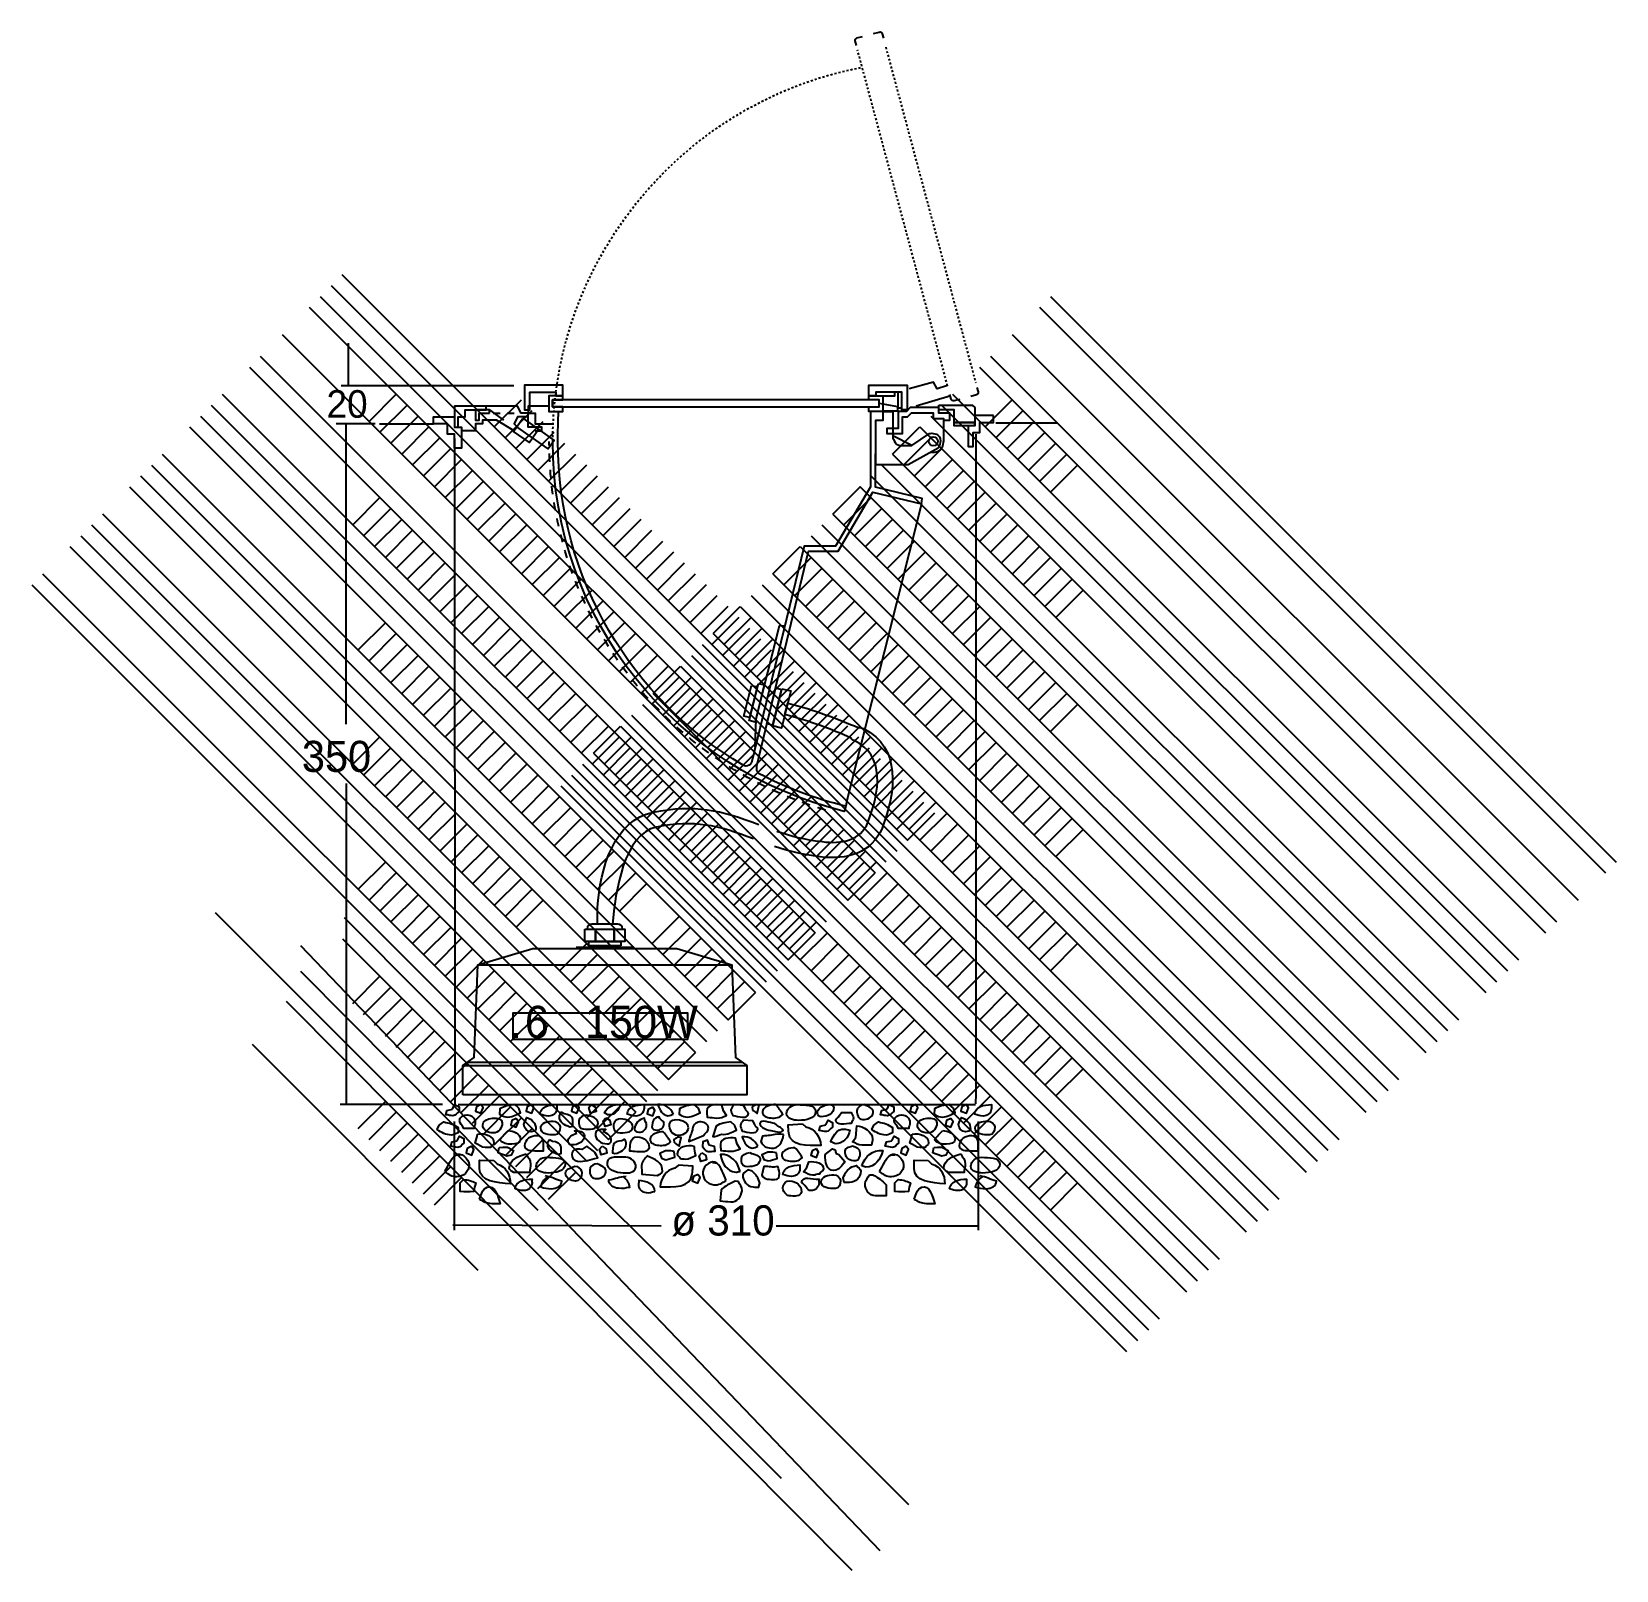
# Model space of a CAD drawing. Extents: x -35 to 241, y 13 to 281.
import ezdxf

# ---------------------------------------------------------------- set-up
doc = ezdxf.new("R2010")
doc.units = 0
for name, pattern in [('AI9-LType1', [0.694972, 0.347486, -0.347486]), ('AI9-LType2', [0.71755, 0.358775, -0.358775]), ('AI9-LType3', [2.848328, 1.424164, -1.424164])]:
    doc.linetypes.add(name, pattern=pattern)
doc.layers.add('LIVELLO_1', color=160, linetype='Continuous')
doc.styles.add('STD', font='txt')

# ---------------------------------------------------------------- blocks, each defined once
blk = doc.blocks.new('AI9-BLK3')
at = {"layer": 'LIVELLO_1', "color": 7}
for p, q in [((-45.02, -0.16), (-45.79, -0.16)), ((-1.04, -1.49), (-0.28, -1.56)), ((30.76, -0.16), (30, -0.16))]:
    blk.add_line(p, q, dxfattribs=at)
for points in [[(-41.4, 8.63), (-42.16, 8.25), (-42.35, 7.49), (-41.4, 7.11), (-41.01, 8.06)], [(-32.55, 8.63), (-33.32, 8.25), (-33.51, 7.49), (-32.55, 7.11), (-32.17, 8.06)], [(-24.67, 8.63), (-25.44, 8.25), (-25.63, 7.49), (-24.67, 7.11), (-24.29, 8.06)], [(-22.19, 8.63), (-21.46, 8.19), (-21.34, 7.41), (-22.33, 7.11), (-22.62, 8.1)], [(34.39, 8.63), (33.62, 8.25), (33.43, 7.49), (34.39, 7.11), (34.77, 8.06)], [(43.23, 8.63), (42.46, 8.25), (42.27, 7.49), (43.23, 7.11), (43.61, 8.06)], [(-35.24, 6.22), (-36.01, 5.84), (-36.2, 5.07), (-35.24, 4.69), (-34.86, 5.65)], [(-19.64, 6.35), (-18.91, 5.9), (-18.78, 5.12), (-19.77, 4.83), (-20.07, 5.81)], [(-11.45, 8.18), (-12.22, 7.8), (-12.41, 7.04), (-11.45, 6.65), (-11.06, 7.61)], [(40.54, 6.22), (39.77, 5.84), (39.58, 5.07), (40.54, 4.69), (40.92, 5.65)], [(-43.02, 1.37), (-43.79, 0.98), (-43.98, 0.22), (-43.02, -0.16), (-42.63, 0.79)], [(-20.29, 1.39), (-19.56, 0.94), (-19.43, 0.16), (-20.42, -0.13), (-20.72, 0.85)], [(-2.9, 0.2), (-2.17, -0.24), (-2.05, -1.02), (-3.04, -1.32), (-3.33, -0.33)], [(17.09, 0.93), (16.32, 0.55), (16.13, -0.21), (17.09, -0.59), (17.47, 0.36)], [(32.76, 1.37), (32, 0.98), (31.81, 0.22), (32.76, -0.16), (33.15, 0.79)], [(-3.59, -3.54), (-4.36, -3.92), (-4.55, -4.68), (-3.59, -5.06), (-3.21, -4.11)]]:
    blk.add_lwpolyline(points, close=True, dxfattribs=at)
for points, knots in [([(-46.38, 7.82), (-46.38, 7.82), (-47.33, 7.63), (-47.33, 7.63), (-47.33, 7.63), (-47.53, 6.87), (-47.53, 6.87), (-47.05, 6.82), (-46.76, 6.68), (-46.28, 6.68), (-45.75, 6.68), (-45.61, 7.2), (-45.22, 7.44), (-45.22, 7.44), (-45.22, 8.25), (-45.22, 8.25), (-45.22, 8.25), (-45.99, 8.63), (-45.99, 8.63), (-45.99, 8.63), (-46.38, 7.82), (-46.38, 7.82)], [0, 0, 0, 0, 1, 1, 1, 2, 2, 2, 3, 3, 3, 4, 4, 4, 5, 5, 5, 6, 6, 6, 7, 7, 7, 7]), ([(-34.81, 8), (-34.81, 8), (-34.5, 7.2), (-34.5, 7.2), (-35.4, 6.8), (-36.06, 6.38), (-37.06, 6.47), (-37.54, 6.51), (-37.76, 6.77), (-38.18, 6.95), (-38.18, 6.95), (-38.09, 7.9), (-38.09, 7.9), (-37.28, 8.4), (-36.5, 8.53), (-35.52, 8.63), (-35.52, 8.63), (-34.81, 8), (-34.81, 8)], [0, 0, 0, 0, 1, 1, 1, 2, 2, 2, 3, 3, 3, 4, 4, 4, 5, 5, 5, 6, 6, 6, 6]), ([(-31.14, 6.97), (-30.58, 6.8), (-30.21, 6.63), (-29.63, 6.63), (-28.85, 6.63), (-28.17, 7.22), (-28.17, 8), (-28.17, 8.25), (-28.2, 8.39), (-28.17, 8.63), (-29.49, 8.63), (-31.02, 8.27), (-31.14, 6.97)], [0, 0, 0, 0, 1, 1, 1, 2, 2, 2, 3, 3, 3, 4, 4, 4, 4]), ([(-19.94, 7.2), (-19.61, 7.1), (-19.37, 6.82), (-18.99, 6.82), (-17.98, 6.82), (-17.5, 7.67), (-17.07, 8.58), (-18.27, 8.82), (-19.32, 8.25), (-19.94, 7.2)], [0, 0, 0, 0, 1, 1, 1, 2, 2, 2, 3, 3, 3, 3]), ([(-15.92, 6.97), (-15.36, 6.8), (-15, 6.63), (-14.41, 6.63), (-13.63, 6.63), (-12.96, 7.22), (-12.96, 8), (-12.96, 8.25), (-12.99, 8.39), (-12.96, 8.63), (-14.28, 8.63), (-15.81, 8.27), (-15.92, 6.97)], [0, 0, 0, 0, 1, 1, 1, 2, 2, 2, 3, 3, 3, 4, 4, 4, 4]), ([(-7.82, 6.99), (-8.16, 6.92), (-8.42, 6.66), (-8.8, 6.69), (-9.81, 6.78), (-10.21, 7.68), (-10.56, 8.62), (-9.35, 8.75), (-8.34, 8.09), (-7.82, 6.99)], [0, 0, 0, 0, 1, 1, 1, 2, 2, 2, 3, 3, 3, 3]), ([(-3.49, 8), (-3.49, 8), (-3.17, 7.2), (-3.17, 7.2), (-4.08, 6.8), (-4.74, 6.38), (-5.74, 6.47), (-6.22, 6.51), (-6.44, 6.77), (-6.86, 6.95), (-6.86, 6.95), (-6.78, 7.9), (-6.78, 7.9), (-5.96, 8.4), (-5.18, 8.53), (-4.2, 8.63), (-4.2, 8.63), (-3.49, 8), (-3.49, 8)], [0, 0, 0, 0, 1, 1, 1, 2, 2, 2, 3, 3, 3, 4, 4, 4, 5, 5, 5, 6, 6, 6, 6]), ([(0.9, 7.53), (0.9, 7.53), (1.41, 6.71), (1.41, 6.71), (0.76, 6.53), (0.4, 6.23), (-0.27, 6.29), (-0.94, 6.34), (-1.27, 6.37), (-1.94, 6.43), (-1.95, 6.86), (-2.07, 7.11), (-2.04, 7.54), (-1.94, 8.64), (-0.48, 8.75), (0.61, 8.56), (0.61, 8.56), (0.9, 7.53), (0.9, 7.53)], [0, 0, 0, 0, 1, 1, 1, 2, 2, 2, 3, 3, 3, 4, 4, 4, 5, 5, 5, 6, 6, 6, 6]), ([(4.71, 7.88), (4.68, 7.5), (5.25, 7.45), (5.22, 7.07), (5.13, 6.02), (3.53, 6.55), (2.49, 6.73), (2.42, 7.07), (2.16, 7.34), (2.19, 7.72), (2.22, 8.1), (2.53, 8.31), (2.66, 8.63), (2.66, 8.63), (4.38, 8.49), (4.38, 8.49), (4.38, 8.49), (4.71, 7.88), (4.71, 7.88)], [0, 0, 0, 0, 1, 1, 1, 2, 2, 2, 3, 3, 3, 4, 4, 4, 5, 5, 5, 6, 6, 6, 6]), ([(6.48, 8.63), (6.48, 8.63), (7.1, 8.58), (7.1, 8.58), (7.1, 8.58), (6.77, 7.08), (6.77, 7.08), (6.37, 7.4), (5.81, 7.59), (5.86, 8.11), (5.88, 8.4), (6.36, 8.4), (6.48, 8.63)], [0, 0, 0, 0, 1, 1, 1, 2, 2, 2, 3, 3, 3, 4, 4, 4, 4]), ([(9.98, 8.63), (10.54, 8.05), (10.81, 7.58), (11.26, 6.9), (10.64, 6.31), (9.99, 6.23), (9.13, 6.3), (8.43, 6.36), (7.62, 6.69), (7.68, 7.38), (7.75, 8.21), (9.14, 8.7), (9.98, 8.63)], [0, 0, 0, 0, 1, 1, 1, 2, 2, 2, 3, 3, 3, 4, 4, 4, 4]), ([(13.77, 8.63), (12.82, 8.63), (11.89, 8), (11.89, 7.05), (11.89, 6.13), (13.07, 5.88), (13.99, 5.88), (15.27, 5.88), (16.95, 6.16), (16.95, 7.44), (16.95, 8.66), (15, 8.55), (13.77, 8.63)], [0, 0, 0, 0, 1, 1, 1, 2, 2, 2, 3, 3, 3, 4, 4, 4, 4]), ([(18.81, 8.57), (18.05, 8.35), (17.27, 7.93), (17.27, 7.13), (17.27, 6.79), (17.6, 6.52), (17.94, 6.52), (19, 6.52), (20.12, 7.07), (20.12, 8.13), (20.12, 8.88), (18.81, 8.57), (18.81, 8.57)], [0, 0, 0, 0, 1, 1, 1, 2, 2, 2, 3, 3, 3, 4, 4, 4, 4]), ([(25.46, 8.63), (26.15, 8.24), (27.06, 8.05), (26.99, 7.25), (26.91, 6.39), (25.98, 5.97), (25.12, 6.04), (24.42, 6.1), (24.1, 6.91), (24.16, 7.6), (24.21, 8.1), (24.62, 8.35), (25.03, 8.59), (25.03, 8.59), (25.46, 8.63), (25.46, 8.63)], [0, 0, 0, 0, 1, 1, 1, 2, 2, 2, 3, 3, 3, 4, 4, 4, 5, 5, 5, 5]), ([(29.41, 7.82), (29.41, 7.82), (28.45, 7.63), (28.45, 7.63), (28.45, 7.63), (28.25, 6.87), (28.25, 6.87), (28.73, 6.82), (29.02, 6.68), (29.5, 6.68), (30.03, 6.68), (30.17, 7.2), (30.56, 7.44), (30.56, 7.44), (30.56, 8.25), (30.56, 8.25), (30.56, 8.25), (29.79, 8.63), (29.79, 8.63), (29.79, 8.63), (29.41, 7.82), (29.41, 7.82)], [0, 0, 0, 0, 1, 1, 1, 2, 2, 2, 3, 3, 3, 4, 4, 4, 5, 5, 5, 6, 6, 6, 7, 7, 7, 7]), ([(40.97, 8), (40.97, 8), (41.29, 7.2), (41.29, 7.2), (40.38, 6.8), (39.72, 6.38), (38.72, 6.47), (38.24, 6.51), (38.02, 6.77), (37.6, 6.95), (37.6, 6.95), (37.69, 7.9), (37.69, 7.9), (38.5, 8.4), (39.28, 8.53), (40.26, 8.63), (40.26, 8.63), (40.97, 8), (40.97, 8)], [0, 0, 0, 0, 1, 1, 1, 2, 2, 2, 3, 3, 3, 4, 4, 4, 5, 5, 5, 6, 6, 6, 6]), ([(44.65, 6.97), (45.2, 6.8), (45.57, 6.63), (46.15, 6.63), (46.94, 6.63), (47.61, 7.22), (47.61, 8), (47.61, 8.25), (47.58, 8.39), (47.61, 8.63), (46.29, 8.63), (44.76, 8.27), (44.65, 6.97)], [0, 0, 0, 0, 1, 1, 1, 2, 2, 2, 3, 3, 3, 4, 4, 4, 4]), ([(-48.67, 5.03), (-48.67, 5.03), (-49.05, 4.26), (-49.05, 4.26), (-48.19, 3.78), (-47.56, 3.31), (-46.55, 3.31), (-46.07, 3.31), (-45.83, 3.55), (-45.4, 3.69), (-45.4, 3.69), (-45.4, 4.64), (-45.4, 4.64), (-46.17, 5.22), (-46.94, 5.41), (-47.9, 5.6), (-47.9, 5.6), (-48.67, 5.03), (-48.67, 5.03)], [0, 0, 0, 0, 1, 1, 1, 2, 2, 2, 3, 3, 3, 4, 4, 4, 5, 5, 5, 6, 6, 6, 6]), ([(-45.13, 5.88), (-45.13, 5.26), (-44.65, 5.02), (-44.36, 4.49), (-44.36, 4.49), (-42.59, 4.49), (-42.59, 4.49), (-42.59, 4.87), (-42.4, 5.11), (-42.4, 5.49), (-42.4, 6.26), (-43.02, 6.83), (-43.79, 6.83), (-44.41, 6.83), (-45.13, 6.5), (-45.13, 5.88)], [0, 0, 0, 0, 1, 1, 1, 2, 2, 2, 3, 3, 3, 4, 4, 4, 5, 5, 5, 5]), ([(-41.1, 5.13), (-41.1, 4.21), (-40.18, 3.68), (-39.25, 3.68), (-38.33, 3.68), (-37.69, 4.54), (-37.69, 5.46), (-37.69, 6.79), (-41.1, 6.46), (-41.1, 5.13)], [0, 0, 0, 0, 1, 1, 1, 2, 2, 2, 3, 3, 3, 3]), ([(-33.9, 5.18), (-33.9, 4.48), (-33.37, 3.9), (-32.67, 3.9), (-32.31, 3.9), (-31.83, 3.98), (-31.83, 4.34), (-31.83, 5.37), (-32.47, 6.12), (-33.45, 6.4), (-33.45, 5.9), (-33.9, 5.68), (-33.9, 5.18)], [0, 0, 0, 0, 1, 1, 1, 2, 2, 2, 3, 3, 3, 4, 4, 4, 4]), ([(-28.79, 5.76), (-29.76, 5.73), (-30.99, 5.48), (-30.99, 4.51), (-30.99, 3.43), (-29.57, 3.34), (-28.48, 3.34), (-27.84, 3.34), (-27.61, 4.09), (-27.61, 4.73), (-27.61, 5.23), (-28.28, 5.79), (-28.79, 5.76)], [0, 0, 0, 0, 1, 1, 1, 2, 2, 2, 3, 3, 3, 4, 4, 4, 4]), ([(-27.41, 7.36), (-27.55, 7.05), (-27.72, 6.88), (-27.72, 6.55), (-27.72, 5.55), (-26.85, 5.05), (-25.91, 4.72), (-25.91, 4.72), (-25.46, 4.83), (-25.46, 4.83), (-25.46, 4.83), (-25.46, 6.02), (-25.46, 6.02), (-25.46, 6.71), (-26.19, 6.99), (-26.88, 7.05), (-26.88, 7.05), (-27.41, 7.36), (-27.41, 7.36)], [0, 0, 0, 0, 1, 1, 1, 2, 2, 2, 3, 3, 3, 4, 4, 4, 5, 5, 5, 6, 6, 6, 6]), ([(-23.08, 6.76), (-22.11, 6.65), (-20.91, 6.29), (-20.99, 5.32), (-21.09, 4.24), (-22.51, 4.28), (-23.6, 4.38), (-24.24, 4.43), (-24.39, 5.2), (-24.34, 5.84), (-24.29, 6.33), (-23.58, 6.83), (-23.08, 6.76)], [0, 0, 0, 0, 1, 1, 1, 2, 2, 2, 3, 3, 3, 4, 4, 4, 4]), ([(-17.02, 6.14), (-16.05, 6.03), (-14.85, 5.67), (-14.93, 4.7), (-15.03, 3.63), (-16.45, 3.67), (-17.54, 3.76), (-18.18, 3.81), (-18.33, 4.58), (-18.28, 5.22), (-18.23, 5.72), (-17.52, 6.21), (-17.02, 6.14)], [0, 0, 0, 0, 1, 1, 1, 2, 2, 2, 3, 3, 3, 4, 4, 4, 4]), ([(-12.52, 5.01), (-12.58, 4.32), (-13.16, 3.78), (-13.86, 3.84), (-14.22, 3.87), (-14.68, 4), (-14.65, 4.36), (-14.56, 5.38), (-13.86, 6.07), (-12.86, 6.27), (-12.9, 5.77), (-12.48, 5.51), (-12.52, 5.01)], [0, 0, 0, 0, 1, 1, 1, 2, 2, 2, 3, 3, 3, 4, 4, 4, 4]), ([(-9.45, 5.35), (-9.51, 4.65), (-10.09, 4.12), (-10.79, 4.18), (-11.15, 4.21), (-11.61, 4.34), (-11.58, 4.7), (-11.49, 5.72), (-11.37, 6.32), (-10.37, 6.51), (-10.41, 6.01), (-9.4, 5.85), (-9.45, 5.35)], [0, 0, 0, 0, 1, 1, 1, 2, 2, 2, 3, 3, 3, 4, 4, 4, 4]), ([(-5.22, 4.59), (-5.3, 3.68), (-6.26, 3.23), (-7.18, 3.32), (-8.1, 3.39), (-8.66, 4.31), (-8.58, 5.22), (-8.47, 6.55), (-5.1, 5.92), (-5.22, 4.59)], [0, 0, 0, 0, 1, 1, 1, 2, 2, 2, 3, 3, 3, 3]), ([(-1.73, 4.54), (-1.79, 3.92), (-2.29, 3.72), (-2.62, 3.23), (-2.62, 3.23), (-5.18, 2.21), (-5.18, 2.21), (-5.15, 2.59), (-4.53, 4.02), (-4.49, 4.4), (-4.43, 5.16), (-3.75, 5.67), (-2.99, 5.61), (-2.37, 5.55), (-1.68, 5.16), (-1.73, 4.54)], [0, 0, 0, 0, 1, 1, 1, 2, 2, 2, 3, 3, 3, 4, 4, 4, 5, 5, 5, 5]), ([(2.87, 4.98), (2.87, 4.98), (3.18, 4.18), (3.18, 4.18), (2.28, 3.78), (1.62, 3.36), (0.61, 3.45), (0.13, 3.49), (-0.56, 2.89), (-0.98, 3.08), (-0.98, 3.08), (-0.42, 4.88), (-0.42, 4.88), (0.4, 5.38), (1.18, 5.51), (2.15, 5.61), (2.15, 5.61), (2.87, 4.98), (2.87, 4.98)], [0, 0, 0, 0, 1, 1, 1, 2, 2, 2, 3, 3, 3, 4, 4, 4, 5, 5, 5, 6, 6, 6, 6]), ([(6.35, 5.17), (6.32, 4.79), (6.89, 4.74), (6.86, 4.36), (6.76, 3.32), (5.17, 3.84), (4.13, 4.02), (4.06, 4.37), (3.8, 4.63), (3.83, 5.01), (3.86, 5.39), (4.17, 5.6), (4.3, 5.93), (4.3, 5.93), (6.02, 5.78), (6.02, 5.78), (6.02, 5.78), (6.35, 5.17), (6.35, 5.17)], [0, 0, 0, 0, 1, 1, 1, 2, 2, 2, 3, 3, 3, 4, 4, 4, 5, 5, 5, 6, 6, 6, 6]), ([(9.84, 5.34), (10.41, 4.76), (10.86, 4.78), (11.31, 4.1), (10.69, 3.51), (10.27, 3.97), (9.41, 4.05), (8.71, 4.11), (7.18, 4.65), (7.24, 5.34), (7.31, 6.17), (9.01, 5.41), (9.84, 5.34)], [0, 0, 0, 0, 1, 1, 1, 2, 2, 2, 3, 3, 3, 4, 4, 4, 4]), ([(18.72, 5.08), (18.72, 5.08), (17.76, 4.89), (17.76, 4.89), (17.76, 4.89), (17.57, 4.13), (17.57, 4.13), (18.05, 4.08), (18.34, 3.94), (18.82, 3.94), (19.34, 3.94), (19.49, 4.46), (19.87, 4.7), (19.87, 4.7), (19.87, 5.51), (19.87, 5.51), (19.87, 5.51), (19.11, 5.9), (19.11, 5.9), (19.11, 5.9), (18.72, 5.08), (18.72, 5.08)], [0, 0, 0, 0, 1, 1, 1, 2, 2, 2, 3, 3, 3, 4, 4, 4, 5, 5, 5, 6, 6, 6, 7, 7, 7, 7]), ([(21.06, 6.7), (21.06, 6.32), (20.48, 6.32), (20.48, 5.94), (20.48, 4.89), (22.12, 5.27), (23.17, 5.36), (23.27, 5.7), (23.56, 5.94), (23.56, 6.32), (23.56, 6.7), (23.27, 6.94), (23.17, 7.27), (23.17, 7.27), (21.44, 7.27), (21.44, 7.27), (21.44, 7.27), (21.06, 6.7), (21.06, 6.7)], [0, 0, 0, 0, 1, 1, 1, 2, 2, 2, 3, 3, 3, 4, 4, 4, 5, 5, 5, 6, 6, 6, 6]), ([(27.12, 5.03), (27.12, 5.03), (26.73, 4.26), (26.73, 4.26), (27.6, 3.78), (28.22, 3.31), (29.23, 3.31), (29.71, 3.31), (29.95, 3.55), (30.38, 3.69), (30.38, 3.69), (30.38, 4.64), (30.38, 4.64), (29.61, 5.22), (28.84, 5.41), (27.89, 5.6), (27.89, 5.6), (27.12, 5.03), (27.12, 5.03)], [0, 0, 0, 0, 1, 1, 1, 2, 2, 2, 3, 3, 3, 4, 4, 4, 5, 5, 5, 6, 6, 6, 6]), ([(30.65, 5.88), (30.65, 5.26), (31.13, 5.02), (31.42, 4.49), (31.42, 4.49), (33.2, 4.49), (33.2, 4.49), (33.2, 4.87), (33.39, 5.11), (33.39, 5.49), (33.39, 6.26), (32.76, 6.83), (32, 6.83), (31.37, 6.83), (30.65, 6.5), (30.65, 5.88)], [0, 0, 0, 0, 1, 1, 1, 2, 2, 2, 3, 3, 3, 4, 4, 4, 5, 5, 5, 5]), ([(34.69, 5.13), (34.69, 4.21), (35.61, 3.68), (36.53, 3.68), (37.45, 3.68), (38.09, 4.54), (38.09, 5.46), (38.09, 6.79), (34.69, 6.46), (34.69, 5.13)], [0, 0, 0, 0, 1, 1, 1, 2, 2, 2, 3, 3, 3, 3]), ([(41.88, 5.18), (41.88, 4.48), (42.42, 3.9), (43.11, 3.9), (43.48, 3.9), (43.95, 3.98), (43.95, 4.34), (43.95, 5.37), (43.31, 6.12), (42.33, 6.4), (42.33, 5.9), (41.88, 5.68), (41.88, 5.18)], [0, 0, 0, 0, 1, 1, 1, 2, 2, 2, 3, 3, 3, 4, 4, 4, 4]), ([(47, 5.76), (46.02, 5.73), (44.79, 5.48), (44.79, 4.51), (44.79, 3.43), (46.21, 3.34), (47.3, 3.34), (47.94, 3.34), (48.17, 4.09), (48.17, 4.73), (48.17, 5.23), (47.5, 5.79), (47, 5.76)], [0, 0, 0, 0, 1, 1, 1, 2, 2, 2, 3, 3, 3, 4, 4, 4, 4]), ([(-45.53, 2.31), (-45.53, 2.31), (-46.49, 2.12), (-46.49, 2.12), (-46.49, 2.12), (-46.68, 1.36), (-46.68, 1.36), (-46.2, 1.31), (-45.92, 1.17), (-45.44, 1.17), (-44.91, 1.17), (-44.76, 1.69), (-44.38, 1.93), (-44.38, 1.93), (-44.38, 2.74), (-44.38, 2.74), (-44.38, 2.74), (-45.15, 3.13), (-45.15, 3.13), (-45.15, 3.13), (-45.53, 2.31), (-45.53, 2.31)], [0, 0, 0, 0, 1, 1, 1, 2, 2, 2, 3, 3, 3, 4, 4, 4, 5, 5, 5, 6, 6, 6, 7, 7, 7, 7]), ([(-42.02, 3.5), (-42.07, 2.88), (-42.22, 2.5), (-42.41, 1.92), (-41.69, 1.59), (-41.4, 1.16), (-40.63, 1.16), (-40.63, 1.16), (-39.72, 1.16), (-39.72, 1.16), (-39.67, 1.5), (-39.14, 1.54), (-39.14, 1.92), (-39.14, 3.21), (-40.73, 3.69), (-42.02, 3.5)], [0, 0, 0, 0, 1, 1, 1, 2, 2, 2, 3, 3, 3, 4, 4, 4, 5, 5, 5, 5]), ([(-36.67, 4.1), (-37.28, 3.58), (-37.59, 3.13), (-38.09, 2.49), (-37.54, 1.85), (-36.89, 1.71), (-36.03, 1.71), (-35.33, 1.71), (-34.49, 1.97), (-34.49, 2.66), (-34.49, 3.49), (-35.83, 4.1), (-36.67, 4.1)], [0, 0, 0, 0, 1, 1, 1, 2, 2, 2, 3, 3, 3, 4, 4, 4, 4]), ([(-31.61, 3.21), (-30.97, 3.21), (-30.49, 2.6), (-30.49, 1.96), (-30.49, 1.96), (-30.49, 0.59), (-30.49, 0.59), (-30.49, 0.59), (-31.69, 0.59), (-31.69, 0.59), (-32.58, 0.59), (-33.79, 0.59), (-33.79, 1.48), (-33.79, 2.57), (-32.7, 3.21), (-31.61, 3.21)], [0, 0, 0, 0, 1, 1, 1, 2, 2, 2, 3, 3, 3, 4, 4, 4, 5, 5, 5, 5]), ([(-24.68, 3.65), (-25.44, 3.43), (-26.22, 3.01), (-26.22, 2.2), (-26.22, 1.87), (-25.88, 1.59), (-25.55, 1.59), (-24.49, 1.59), (-23.37, 2.15), (-23.37, 3.21), (-23.37, 3.96), (-24.35, 4.07), (-25.1, 4.07), (-25.1, 4.07), (-24.68, 3.65), (-24.68, 3.65)], [0, 0, 0, 0, 1, 1, 1, 2, 2, 2, 3, 3, 3, 4, 4, 4, 5, 5, 5, 5]), ([(-20.09, 3.88), (-19.36, 3.59), (-18.61, 3.11), (-18.68, 2.31), (-18.71, 1.98), (-19.07, 1.73), (-19.41, 1.76), (-20.46, 1.85), (-21.53, 2.5), (-21.43, 3.55), (-21.37, 4.3), (-20.38, 4.33), (-19.63, 4.26), (-19.63, 4.26), (-20.09, 3.88), (-20.09, 3.88)], [0, 0, 0, 0, 1, 1, 1, 2, 2, 2, 3, 3, 3, 4, 4, 4, 5, 5, 5, 5]), ([(-14.11, 3.03), (-14.75, 3.08), (-15.27, 2.52), (-15.33, 1.88), (-15.38, 1.35), (-15.4, 1.05), (-15.45, 0.52), (-14.98, 0.48), (-14.73, 0.46), (-14.25, 0.42), (-13.36, 0.34), (-12.17, 0.24), (-12.09, 1.12), (-11.99, 2.2), (-13.02, 2.93), (-14.11, 3.03)], [0, 0, 0, 0, 1, 1, 1, 2, 2, 2, 3, 3, 3, 4, 4, 4, 5, 5, 5, 5]), ([(-9.61, 3.86), (-9.04, 3.28), (-8.77, 2.81), (-8.33, 2.13), (-8.94, 1.54), (-9.59, 1.46), (-10.45, 1.54), (-11.15, 1.6), (-11.96, 1.92), (-11.9, 2.61), (-11.83, 3.44), (-10.44, 3.93), (-9.61, 3.86)], [0, 0, 0, 0, 1, 1, 1, 2, 2, 2, 3, 3, 3, 4, 4, 4, 4]), ([(-7.14, 2.94), (-7.14, 2.94), (-6.52, 2.88), (-6.52, 2.88), (-6.52, 2.88), (-6.85, 1.38), (-6.85, 1.38), (-7.25, 1.7), (-7.82, 1.89), (-7.77, 2.42), (-7.75, 2.7), (-7.26, 2.71), (-7.14, 2.94)], [0, 0, 0, 0, 1, 1, 1, 2, 2, 2, 3, 3, 3, 4, 4, 4, 4]), ([(3.29, 1.72), (3.29, 1.72), (3.8, 0.91), (3.8, 0.91), (3.15, 0.72), (2.79, 0.42), (2.12, 0.48), (1.45, 0.54), (1.12, 0.56), (0.45, 0.62), (0.44, 1.05), (0.31, 1.31), (0.35, 1.73), (0.45, 2.83), (1.9, 2.94), (3, 2.75), (3, 2.75), (3.29, 1.72), (3.29, 1.72)], [0, 0, 0, 0, 1, 1, 1, 2, 2, 2, 3, 3, 3, 4, 4, 4, 5, 5, 5, 6, 6, 6, 6]), ([(6.88, 1.36), (6.54, 1.29), (6.28, 1.03), (5.89, 1.06), (4.89, 1.15), (4.49, 2.05), (4.14, 2.99), (5.35, 3.12), (6.35, 2.46), (6.88, 1.36)], [0, 0, 0, 0, 1, 1, 1, 2, 2, 2, 3, 3, 3, 3]), ([(11.37, 3.41), (11.16, 2.03), (10.58, 0.91), (9.19, 1.03), (8.23, 1.11), (7.88, 1.41), (7.42, 2.21), (7.42, 2.21), (7.69, 3.15), (7.69, 3.15), (8.71, 3.2), (9.25, 3.3), (10.23, 3.5), (10.23, 3.5), (11.37, 3.41), (11.37, 3.41)], [0, 0, 0, 0, 1, 1, 1, 2, 2, 2, 3, 3, 3, 4, 4, 4, 5, 5, 5, 5]), ([(14.64, 5.27), (14.64, 5.27), (12.14, 5.1), (12.14, 5.1), (12.19, 4.53), (12.22, 4.24), (12.27, 3.67), (12.47, 1.34), (15.5, 1.46), (17.86, 1.48), (17.72, 3.09), (16.83, 4.41), (15.26, 4.75), (15.26, 4.75), (14.64, 5.27), (14.64, 5.27)], [0, 0, 0, 0, 1, 1, 1, 2, 2, 2, 3, 3, 3, 4, 4, 4, 5, 5, 5, 5]), ([(19.55, 2.16), (19.89, 2.07), (20.12, 1.78), (20.51, 1.78), (21.52, 1.78), (22.81, 2.86), (22.92, 4.15), (20.66, 5.02), (20.17, 3.21), (19.55, 2.16)], [0, 0, 0, 0, 1, 1, 1, 2, 2, 2, 3, 3, 3, 3]), ([(23.96, 2.89), (23.96, 2.89), (23.39, 2.13), (23.39, 2.13), (24.01, 1.89), (24.35, 1.56), (25.02, 1.56), (25.02, 1.56), (26.7, 1.56), (26.7, 1.56), (26.75, 1.99), (26.89, 2.23), (26.89, 2.66), (26.89, 3.75), (25.21, 5), (24.11, 4.91), (24.11, 4.91), (23.96, 2.89), (23.96, 2.89)], [0, 0, 0, 0, 1, 1, 1, 2, 2, 2, 3, 3, 3, 4, 4, 4, 5, 5, 5, 6, 6, 6, 6]), ([(30.25, 2.31), (30.25, 2.31), (29.29, 2.12), (29.29, 2.12), (29.29, 2.12), (29.1, 1.36), (29.1, 1.36), (29.58, 1.31), (29.87, 1.17), (30.35, 1.17), (30.87, 1.17), (31.02, 1.69), (31.4, 1.93), (31.4, 1.93), (31.4, 2.74), (31.4, 2.74), (31.4, 2.74), (30.63, 3.13), (30.63, 3.13), (30.63, 3.13), (30.25, 2.31), (30.25, 2.31)], [0, 0, 0, 0, 1, 1, 1, 2, 2, 2, 3, 3, 3, 4, 4, 4, 5, 5, 5, 6, 6, 6, 7, 7, 7, 7]), ([(33.76, 3.5), (33.71, 2.88), (33.57, 2.5), (33.38, 1.92), (34.09, 1.59), (34.38, 1.16), (35.15, 1.16), (35.15, 1.16), (36.06, 1.16), (36.06, 1.16), (36.11, 1.5), (36.64, 1.54), (36.64, 1.92), (36.64, 3.21), (35.05, 3.69), (33.76, 3.5)], [0, 0, 0, 0, 1, 1, 1, 2, 2, 2, 3, 3, 3, 4, 4, 4, 5, 5, 5, 5]), ([(39.11, 4.1), (38.5, 3.58), (38.19, 3.13), (37.69, 2.49), (38.25, 1.85), (38.89, 1.71), (39.76, 1.71), (40.45, 1.71), (41.29, 1.97), (41.29, 2.66), (41.29, 3.49), (39.95, 4.1), (39.11, 4.1)], [0, 0, 0, 0, 1, 1, 1, 2, 2, 2, 3, 3, 3, 4, 4, 4, 4]), ([(44.17, 3.21), (44.82, 3.21), (45.29, 2.6), (45.29, 1.96), (45.29, 1.96), (45.29, 0.59), (45.29, 0.59), (45.29, 0.59), (44.09, 0.59), (44.09, 0.59), (43.2, 0.59), (42, 0.59), (42, 1.48), (42, 2.57), (43.09, 3.21), (44.17, 3.21)], [0, 0, 0, 0, 1, 1, 1, 2, 2, 2, 3, 3, 3, 4, 4, 4, 5, 5, 5, 5]), ([(-47.71, -3.03), (-46.99, -3.6), (-46.51, -3.98), (-45.59, -3.98), (-44.44, -3.98), (-43.48, -3.03), (-43.48, -1.88), (-43.48, -0.78), (-44.97, 0.46), (-45.79, -0.16), (-46.8, -0.97), (-46.99, -1.93), (-47.71, -3.03)], [0, 0, 0, 0, 1, 1, 1, 2, 2, 2, 3, 3, 3, 4, 4, 4, 4]), ([(-38.22, 1.17), (-38.22, 1.17), (-38.41, 0.22), (-38.41, 0.22), (-37.84, -0.02), (-37.45, -0.16), (-36.88, -0.35), (-36.88, -0.35), (-36.11, -0.16), (-36.11, -0.16), (-36.11, -0.16), (-35.72, 0.6), (-35.72, 0.6), (-35.72, 0.6), (-36.68, 1.17), (-36.68, 1.17), (-36.68, 1.17), (-37.31, 1.31), (-38.22, 1.17)], [0, 0, 0, 0, 1, 1, 1, 2, 2, 2, 3, 3, 3, 4, 4, 4, 5, 5, 5, 6, 6, 6, 6]), ([(-33.53, 0.03), (-34.92, -0.4), (-36.46, -0.97), (-36.46, -2.46), (-36.46, -2.88), (-35.98, -2.93), (-35.69, -3.22), (-35.69, -3.22), (-32.96, -3.22), (-32.96, -3.22), (-32.91, -2.65), (-32.76, -2.31), (-32.76, -1.74), (-32.76, -0.97), (-33.2, -0.59), (-33.53, 0.03)], [0, 0, 0, 0, 1, 1, 1, 2, 2, 2, 3, 3, 3, 4, 4, 4, 5, 5, 5, 5]), ([(-29.46, 2.57), (-29.6, 2.26), (-29.76, 2.1), (-29.76, 1.76), (-29.76, 0.76), (-28.9, 0.26), (-27.95, -0.07), (-27.95, -0.07), (-27.5, 0.04), (-27.5, 0.04), (-27.5, 0.04), (-27.5, 1.23), (-27.5, 1.23), (-27.5, 1.93), (-28.23, 2.2), (-28.93, 2.26), (-28.93, 2.26), (-29.46, 2.57), (-29.46, 2.57)], [0, 0, 0, 0, 1, 1, 1, 2, 2, 2, 3, 3, 3, 4, 4, 4, 5, 5, 5, 6, 6, 6, 6]), ([(-22.97, 1.36), (-22.05, 0.72), (-21.35, 0.35), (-21.05, -0.68), (-22.47, -0.89), (-23.19, -1.38), (-24.58, -1.26), (-25.16, -1.21), (-25.59, -0.64), (-25.54, -0.06), (-25.45, 0.93), (-24.79, 0.9), (-23.79, 0.81), (-23.79, 0.81), (-22.97, 1.36), (-22.97, 1.36)], [0, 0, 0, 0, 1, 1, 1, 2, 2, 2, 3, 3, 3, 4, 4, 4, 5, 5, 5, 5]), ([(-16.31, 2.58), (-16.19, 2.26), (-16.04, 2.08), (-16.07, 1.75), (-16.16, 0.75), (-17.06, 0.33), (-18.04, 0.08), (-18.04, 0.08), (-18.48, 0.23), (-18.48, 0.23), (-18.43, 0.7), (-18.41, 0.95), (-18.37, 1.42), (-18.31, 2.11), (-17.56, 2.32), (-16.86, 2.32), (-16.86, 2.32), (-16.31, 2.58), (-16.31, 2.58)], [0, 0, 0, 0, 1, 1, 1, 2, 2, 2, 3, 3, 3, 4, 4, 4, 5, 5, 5, 6, 6, 6, 6]), ([(-7.7, 0.43), (-7.7, 0.43), (-7.59, -0.54), (-7.59, -0.54), (-8.19, -0.73), (-8.58, -0.84), (-9.17, -0.98), (-9.17, -0.98), (-9.92, -0.72), (-9.92, -0.72), (-9.92, -0.72), (-10.24, 0.08), (-10.24, 0.08), (-10.24, 0.08), (-9.23, 0.56), (-9.23, 0.56), (-9.23, 0.56), (-8.6, 0.65), (-7.7, 0.43)], [0, 0, 0, 0, 1, 1, 1, 2, 2, 2, 3, 3, 3, 4, 4, 4, 5, 5, 5, 6, 6, 6, 6]), ([(-4.18, 1.35), (-4.19, 0.73), (-4.08, 0.34), (-3.94, -0.25), (-4.68, -0.52), (-5.01, -0.92), (-5.77, -0.86), (-6.11, -0.83), (-6.35, -0.81), (-6.68, -0.78), (-6.7, -0.44), (-7.22, -0.35), (-7.19, 0.03), (-7.08, 1.31), (-5.46, 1.66), (-4.18, 1.35)], [0, 0, 0, 0, 1, 1, 1, 2, 2, 2, 3, 3, 3, 4, 4, 4, 5, 5, 5, 5]), ([(-1.62, 1.58), (-1.62, 1.58), (-0.68, 1.3), (-0.68, 1.3), (-0.68, 1.3), (-0.55, 0.53), (-0.55, 0.53), (-1.04, 0.52), (-1.33, 0.4), (-1.81, 0.45), (-2.34, 0.49), (-2.43, 1.03), (-2.8, 1.3), (-2.8, 1.3), (-2.72, 2.11), (-2.72, 2.11), (-2.72, 2.11), (-1.93, 2.42), (-1.93, 2.42), (-1.93, 2.42), (-1.62, 1.58), (-1.62, 1.58)], [0, 0, 0, 0, 1, 1, 1, 2, 2, 2, 3, 3, 3, 4, 4, 4, 5, 5, 5, 6, 6, 6, 7, 7, 7, 7]), ([(5.45, 0.25), (4.81, 0.16), (4.06, -0.11), (4.01, -0.77), (3.96, -1.34), (4.08, -2.12), (4.65, -2.17), (5.75, -2.27), (7.02, -2.13), (7.26, -1.05), (7.43, -0.21), (6.19, -0.1), (5.45, 0.25)], [0, 0, 0, 0, 1, 1, 1, 2, 2, 2, 3, 3, 3, 4, 4, 4, 4]), ([(10.12, 0.2), (10.12, 0.2), (10.23, -0.76), (10.23, -0.76), (9.63, -0.95), (9.24, -1.06), (8.65, -1.2), (8.65, -1.2), (7.9, -0.95), (7.9, -0.95), (7.9, -0.95), (7.58, -0.15), (7.58, -0.15), (7.58, -0.15), (8.59, 0.34), (8.59, 0.34), (8.59, 0.34), (9.22, 0.42), (10.12, 0.2)], [0, 0, 0, 0, 1, 1, 1, 2, 2, 2, 3, 3, 3, 4, 4, 4, 5, 5, 5, 6, 6, 6, 6]), ([(13.34, 1.1), (13.91, 0.52), (14.18, 0.05), (14.62, -0.63), (14.01, -1.22), (13.36, -1.3), (12.49, -1.23), (11.8, -1.17), (10.99, -0.84), (11.04, -0.15), (11.12, 0.68), (12.51, 1.17), (13.34, 1.1)], [0, 0, 0, 0, 1, 1, 1, 2, 2, 2, 3, 3, 3, 4, 4, 4, 4]), ([(18.6, -0.05), (18.7, -1.44), (18.73, -2.84), (20.12, -2.84), (21.08, -2.84), (21.52, -2.07), (22.04, -1.31), (22.04, -1.31), (20.98, -0.05), (20.98, -0.05), (19.98, 0.09), (20.86, 0.63), (19.9, 0.92), (19.9, 0.92), (18.6, -0.05), (18.6, -0.05)], [0, 0, 0, 0, 1, 1, 1, 2, 2, 2, 3, 3, 3, 4, 4, 4, 5, 5, 5, 5]), ([(23.39, 1.37), (24.01, 1.22), (24.73, 0.89), (24.73, 0.22), (24.73, -0.35), (24.54, -1.12), (23.96, -1.12), (22.86, -1.12), (22.19, -0.83), (22.05, 0.27), (21.96, 1.13), (22.62, 1.08), (23.39, 1.37)], [0, 0, 0, 0, 1, 1, 1, 2, 2, 2, 3, 3, 3, 4, 4, 4, 4]), ([(25.01, -2.07), (25.29, -2.07), (25.44, -2.26), (25.72, -2.26), (27.31, -2.26), (28.27, -0.93), (28.65, 0.6), (26.88, 0.79), (25.58, -0.35), (25.01, -2.07)], [0, 0, 0, 0, 1, 1, 1, 2, 2, 2, 3, 3, 3, 3]), ([(28.08, -3.03), (28.8, -3.6), (29.28, -3.98), (30.19, -3.98), (31.34, -3.98), (32.3, -3.03), (32.3, -1.88), (32.3, -0.78), (30.81, 0.46), (30, -0.16), (28.99, -0.97), (28.8, -1.93), (28.08, -3.03)], [0, 0, 0, 0, 1, 1, 1, 2, 2, 2, 3, 3, 3, 4, 4, 4, 4]), ([(37.56, 1.17), (37.56, 1.17), (37.37, 0.22), (37.37, 0.22), (37.95, -0.02), (38.33, -0.16), (38.91, -0.35), (38.91, -0.35), (39.68, -0.16), (39.68, -0.16), (39.68, -0.16), (40.06, 0.6), (40.06, 0.6), (40.06, 0.6), (39.1, 1.17), (39.1, 1.17), (39.1, 1.17), (38.48, 1.31), (37.56, 1.17)], [0, 0, 0, 0, 1, 1, 1, 2, 2, 2, 3, 3, 3, 4, 4, 4, 5, 5, 5, 6, 6, 6, 6]), ([(42.25, 0.03), (40.86, -0.4), (39.32, -0.97), (39.32, -2.46), (39.32, -2.88), (39.8, -2.93), (40.09, -3.22), (40.09, -3.22), (42.83, -3.22), (42.83, -3.22), (42.87, -2.65), (43.02, -2.31), (43.02, -1.74), (43.02, -0.97), (42.59, -0.59), (42.25, 0.03)], [0, 0, 0, 0, 1, 1, 1, 2, 2, 2, 3, 3, 3, 4, 4, 4, 5, 5, 5, 5]), ([(-39.18, -1.12), (-39.18, -1.12), (-41.67, -1.07), (-41.67, -1.07), (-41.67, -1.07), (-41.67, -2.5), (-41.67, -2.5), (-41.67, -4.84), (-38.65, -4.99), (-36.3, -5.18), (-36.3, -3.55), (-37.07, -2.17), (-38.6, -1.69), (-38.6, -1.69), (-39.18, -1.12), (-39.18, -1.12)], [0, 0, 0, 0, 1, 1, 1, 2, 2, 2, 3, 3, 3, 4, 4, 4, 5, 5, 5, 5]), ([(-29.91, -0.54), (-30.85, -0.54), (-31.78, -1.18), (-31.78, -2.13), (-31.78, -3.05), (-30.6, -3.3), (-29.68, -3.3), (-28.4, -3.3), (-26.72, -3.02), (-26.72, -1.74), (-26.72, -0.52), (-28.68, -0.63), (-29.91, -0.54)], [0, 0, 0, 0, 1, 1, 1, 2, 2, 2, 3, 3, 3, 4, 4, 4, 4]), ([(-25.02, -2.1), (-25.74, -2.43), (-26.67, -2.55), (-26.67, -3.35), (-26.67, -4.21), (-25.77, -4.71), (-24.91, -4.71), (-24.21, -4.71), (-23.82, -3.94), (-23.82, -3.24), (-23.82, -2.74), (-24.21, -2.46), (-24.6, -2.18), (-24.6, -2.18), (-25.02, -2.1), (-25.02, -2.1)], [0, 0, 0, 0, 1, 1, 1, 2, 2, 2, 3, 3, 3, 4, 4, 4, 5, 5, 5, 5]), ([(-21.14, -1.69), (-20.44, -2.08), (-19.53, -2.27), (-19.61, -3.08), (-19.68, -3.94), (-20.61, -4.36), (-21.48, -4.28), (-22.17, -4.22), (-22.49, -3.41), (-22.43, -2.72), (-22.39, -2.22), (-21.98, -1.98), (-21.56, -1.73), (-21.56, -1.73), (-21.14, -1.69), (-21.14, -1.69)], [0, 0, 0, 0, 1, 1, 1, 2, 2, 2, 3, 3, 3, 4, 4, 4, 5, 5, 5, 5]), ([(-16.13, -0.56), (-15.19, -0.64), (-14.32, -1.36), (-14.41, -2.3), (-14.49, -3.22), (-15.68, -3.36), (-16.6, -3.28), (-17.88, -3.17), (-19.52, -2.75), (-19.41, -1.48), (-19.3, -0.26), (-17.36, -0.54), (-16.13, -0.56)], [0, 0, 0, 0, 1, 1, 1, 2, 2, 2, 3, 3, 3, 4, 4, 4, 4]), ([(-12.47, -0.3), (-11.12, -0.85), (-9.64, -1.56), (-9.77, -3.03), (-9.81, -3.46), (-10.29, -3.47), (-10.6, -3.73), (-10.6, -3.73), (-13.33, -3.49), (-13.33, -3.49), (-13.33, -2.92), (-13.44, -2.57), (-13.39, -2), (-13.32, -1.24), (-12.86, -0.9), (-12.47, -0.3)], [0, 0, 0, 0, 1, 1, 1, 2, 2, 2, 3, 3, 3, 4, 4, 4, 5, 5, 5, 5]), ([(-6.94, -1.94), (-6.94, -1.94), (-4.45, -2.11), (-4.45, -2.11), (-4.5, -2.68), (-4.53, -2.96), (-4.58, -3.53), (-4.78, -5.86), (-7.81, -5.75), (-10.17, -5.73), (-10.03, -4.11), (-9.14, -2.8), (-7.57, -2.46), (-7.57, -2.46), (-6.94, -1.94), (-6.94, -1.94)], [0, 0, 0, 0, 1, 1, 1, 2, 2, 2, 3, 3, 3, 4, 4, 4, 5, 5, 5, 5]), ([(1.38, -4.58), (0.62, -5.09), (0.1, -5.43), (-0.81, -5.35), (-1.95, -5.25), (-2.82, -4.21), (-2.72, -3.07), (-2.63, -1.98), (-1.04, -0.87), (-0.28, -1.56), (0.65, -2.45), (0.76, -3.42), (1.38, -4.58)], [0, 0, 0, 0, 1, 1, 1, 2, 2, 2, 3, 3, 3, 4, 4, 4, 4]), ([(3.77, -3.03), (3.48, -3.01), (3.32, -3.19), (3.03, -3.16), (1.46, -3.02), (0.62, -1.61), (0.37, -0.05), (2.16, -0.01), (3.35, -1.27), (3.77, -3.03)], [0, 0, 0, 0, 1, 1, 1, 2, 2, 2, 3, 3, 3, 3]), ([(5.87, -2.99), (6.64, -3.54), (6.92, -4.18), (7.23, -5.07), (7.23, -5.07), (6.97, -5.82), (6.97, -5.82), (6.64, -5.79), (6.4, -5.77), (6.06, -5.74), (5.01, -5.64), (4.18, -4.66), (4.27, -3.62), (4.32, -3.14), (4.8, -3.09), (5.12, -2.73), (5.12, -2.73), (5.87, -2.99), (5.87, -2.99)], [0, 0, 0, 0, 1, 1, 1, 2, 2, 2, 3, 3, 3, 4, 4, 4, 5, 5, 5, 6, 6, 6, 6]), ([(9.84, -4.45), (8.88, -4.37), (8.03, -4.51), (7.57, -3.7), (7.57, -3.7), (7.91, -2.16), (7.91, -2.16), (8.93, -2.11), (9.4, -2.39), (10.38, -2.19), (10.38, -2.19), (11.23, -4.58), (9.84, -4.45)], [0, 0, 0, 0, 1, 1, 1, 2, 2, 2, 3, 3, 3, 4, 4, 4, 4]), ([(11.25, -3.56), (11.81, -3.73), (12.17, -3.9), (12.76, -3.9), (13.54, -3.9), (14.21, -3.31), (14.21, -2.54), (14.21, -2.29), (14.19, -2.15), (14.21, -1.9), (12.9, -1.9), (11.36, -2.26), (11.25, -3.56)], [0, 0, 0, 0, 1, 1, 1, 2, 2, 2, 3, 3, 3, 4, 4, 4, 4]), ([(15.41, -2.34), (15.41, -2.34), (14.83, -3.1), (14.83, -3.1), (15.46, -3.34), (15.79, -3.68), (16.47, -3.68), (17.14, -3.68), (16.95, -3.48), (17.62, -3.48), (17.67, -3.05), (18.34, -3.01), (18.34, -2.58), (18.34, -1.48), (16.9, -1.24), (15.79, -1.33), (15.79, -1.33), (15.41, -2.34), (15.41, -2.34)], [0, 0, 0, 0, 1, 1, 1, 2, 2, 2, 3, 3, 3, 4, 4, 4, 5, 5, 5, 6, 6, 6, 6]), ([(23.28, -2.22), (22.46, -2.69), (22.13, -3.31), (21.74, -4.17), (21.74, -4.17), (21.94, -4.94), (21.94, -4.94), (21.94, -4.94), (22.85, -4.94), (22.85, -4.94), (23.9, -4.94), (24.81, -4.03), (24.81, -2.98), (24.81, -2.5), (24.34, -2.41), (24.05, -2.02), (24.05, -2.02), (23.28, -2.22), (23.28, -2.22)], [0, 0, 0, 0, 1, 1, 1, 2, 2, 2, 3, 3, 3, 4, 4, 4, 5, 5, 5, 6, 6, 6, 6]), ([(36.6, -1.12), (36.6, -1.12), (34.11, -1.07), (34.11, -1.07), (34.11, -1.07), (34.11, -2.5), (34.11, -2.5), (34.11, -4.84), (37.13, -4.99), (39.48, -5.18), (39.48, -3.55), (38.72, -2.17), (37.18, -1.69), (37.18, -1.69), (36.6, -1.12), (36.6, -1.12)], [0, 0, 0, 0, 1, 1, 1, 2, 2, 2, 3, 3, 3, 4, 4, 4, 5, 5, 5, 5]), ([(45.88, -0.54), (44.93, -0.54), (44.01, -1.18), (44.01, -2.13), (44.01, -3.05), (45.18, -3.3), (46.1, -3.3), (47.39, -3.3), (49.06, -3.02), (49.06, -1.74), (49.06, -0.52), (47.11, -0.63), (45.88, -0.54)], [0, 0, 0, 0, 1, 1, 1, 2, 2, 2, 3, 3, 3, 4, 4, 4, 4]), ([(-45.02, -5.02), (-45.02, -5.02), (-45.02, -6.55), (-45.02, -6.55), (-44.11, -6.59), (-43.58, -6.59), (-42.67, -6.55), (-42.57, -5.93), (-42.48, -5.59), (-42.28, -5.02), (-43.05, -4.68), (-43.58, -4.49), (-44.44, -4.45), (-44.44, -4.45), (-45.02, -5.02), (-45.02, -5.02)], [0, 0, 0, 0, 1, 1, 1, 2, 2, 2, 3, 3, 3, 4, 4, 4, 5, 5, 5, 5]), ([(-41.67, -7.88), (-40.95, -8.31), (-40.38, -8.65), (-39.52, -8.65), (-39.52, -8.65), (-38.03, -8.65), (-38.03, -8.65), (-38.46, -7.31), (-39.03, -5.21), (-40.33, -5.78), (-41.2, -6.16), (-41.34, -7.02), (-41.67, -7.88)], [0, 0, 0, 0, 1, 1, 1, 2, 2, 2, 3, 3, 3, 4, 4, 4, 4]), ([(-35.46, -6.05), (-34.9, -6.21), (-34.54, -6.38), (-33.95, -6.38), (-33.17, -6.38), (-32.5, -5.8), (-32.5, -5.02), (-32.5, -4.77), (-32.53, -4.63), (-32.5, -4.38), (-33.81, -4.38), (-35.35, -4.74), (-35.46, -6.05)], [0, 0, 0, 0, 1, 1, 1, 2, 2, 2, 3, 3, 3, 4, 4, 4, 4]), ([(-29.79, -3.99), (-30.44, -4.46), (-30.85, -4.91), (-30.99, -5.71), (-30.3, -5.94), (-29.85, -6.05), (-29.09, -6.05), (-28.23, -6.05), (-27.33, -5.58), (-27.28, -4.71), (-28.45, -4.41), (-29.01, -4.02), (-30.21, -3.8)], [0, 0, 0, 0, 1, 1, 1, 2, 2, 2, 3, 3, 3, 4, 4, 4, 4]), ([(-16.55, -3.99), (-15.95, -4.51), (-15.57, -4.99), (-15.5, -5.8), (-16.22, -5.97), (-16.67, -6.04), (-17.42, -5.97), (-18.29, -5.9), (-19.13, -5.35), (-19.11, -4.49), (-17.92, -4.28), (-17.33, -3.94), (-16.11, -3.83)], [0, 0, 0, 0, 1, 1, 1, 2, 2, 2, 3, 3, 3, 4, 4, 4, 4]), ([(-11.08, -6.52), (-11.65, -6.64), (-12.03, -6.78), (-12.61, -6.72), (-13.39, -6.66), (-14.01, -6.02), (-13.94, -5.25), (-13.92, -5), (-13.88, -4.86), (-13.88, -4.61), (-12.57, -4.72), (-11.08, -5.21), (-11.08, -6.52)], [0, 0, 0, 0, 1, 1, 1, 2, 2, 2, 3, 3, 3, 4, 4, 4, 4]), ([(3.49, -4.76), (3.73, -5.36), (4.17, -5.73), (4.12, -6.4), (4.02, -7.44), (3.21, -8.43), (2.16, -8.34), (1.44, -8.27), (1.01, -8.24), (0.3, -8.17), (0.3, -8.17), (0.46, -6.27), (0.46, -6.27), (1.2, -5.52), (1.91, -5.2), (2.91, -4.71), (2.91, -4.71), (3.49, -4.76), (3.49, -4.76)], [0, 0, 0, 0, 1, 1, 1, 2, 2, 2, 3, 3, 3, 4, 4, 4, 5, 5, 5, 6, 6, 6, 6]), ([(12.45, -4.67), (11.81, -4.61), (11.28, -5.18), (11.23, -5.82), (11.18, -6.34), (11.83, -7.24), (12.3, -7.28), (13.19, -7.35), (14.39, -7.46), (14.47, -6.57), (14.56, -5.49), (13.53, -4.76), (12.45, -4.67)], [0, 0, 0, 0, 1, 1, 1, 2, 2, 2, 3, 3, 3, 4, 4, 4, 4]), ([(14.48, -4.99), (15.04, -5.16), (15.51, -6.38), (16.09, -6.38), (16.87, -6.38), (17.54, -5.8), (17.54, -5.02), (17.54, -4.77), (17.52, -4.63), (17.54, -4.38), (16.23, -4.38), (14.6, -3.69), (14.48, -4.99)], [0, 0, 0, 0, 1, 1, 1, 2, 2, 2, 3, 3, 3, 4, 4, 4, 4]), ([(20.13, -3.6), (19.15, -3.62), (17.92, -3.88), (17.92, -4.85), (17.92, -5.93), (19.35, -6.01), (20.44, -6.01), (21.08, -6.01), (21.3, -5.26), (21.3, -4.63), (21.3, -4.12), (20.63, -3.57), (20.13, -3.6)], [0, 0, 0, 0, 1, 1, 1, 2, 2, 2, 3, 3, 3, 4, 4, 4, 4]), ([(26.35, -3.6), (26.06, -4.17), (25.58, -4.51), (25.58, -5.18), (25.58, -6.23), (26.3, -7.28), (27.36, -7.28), (27.36, -7.28), (29.23, -7.28), (29.23, -7.28), (29.23, -7.28), (29.23, -5.37), (29.23, -5.37), (28.56, -4.56), (27.89, -4.17), (26.92, -3.6), (26.92, -3.6), (26.35, -3.6), (26.35, -3.6)], [0, 0, 0, 0, 1, 1, 1, 2, 2, 2, 3, 3, 3, 4, 4, 4, 5, 5, 5, 6, 6, 6, 6]), ([(30.76, -5.02), (30.76, -5.02), (30.76, -6.55), (30.76, -6.55), (31.68, -6.59), (32.2, -6.59), (33.12, -6.55), (33.21, -5.93), (33.31, -5.59), (33.5, -5.02), (32.73, -4.68), (32.2, -4.49), (31.34, -4.45), (31.34, -4.45), (30.76, -5.02), (30.76, -5.02)], [0, 0, 0, 0, 1, 1, 1, 2, 2, 2, 3, 3, 3, 4, 4, 4, 5, 5, 5, 5]), ([(34.11, -7.88), (34.83, -8.31), (35.4, -8.65), (36.27, -8.65), (36.27, -8.65), (37.75, -8.65), (37.75, -8.65), (37.32, -7.31), (36.75, -5.21), (35.45, -5.78), (34.59, -6.16), (34.44, -7.02), (34.11, -7.88)], [0, 0, 0, 0, 1, 1, 1, 2, 2, 2, 3, 3, 3, 4, 4, 4, 4]), ([(40.32, -6.05), (40.88, -6.21), (41.24, -6.38), (41.83, -6.38), (42.61, -6.38), (43.28, -5.8), (43.28, -5.02), (43.28, -4.77), (43.25, -4.63), (43.28, -4.38), (41.97, -4.38), (40.43, -4.74), (40.32, -6.05)], [0, 0, 0, 0, 1, 1, 1, 2, 2, 2, 3, 3, 3, 4, 4, 4, 4]), ([(45.99, -3.99), (45.35, -4.46), (44.93, -4.91), (44.79, -5.71), (45.49, -5.94), (45.93, -6.05), (46.69, -6.05), (47.55, -6.05), (48.45, -5.58), (48.5, -4.71), (47.33, -4.41), (46.77, -4.02), (45.57, -3.8)], [0, 0, 0, 0, 1, 1, 1, 2, 2, 2, 3, 3, 3, 4, 4, 4, 4])]:
    blk.add_open_spline(points, degree=3, knots=knots, dxfattribs=at)
blk = doc.blocks.new('AI9-BLK2')
at = {"layer": 'LIVELLO_1', "color": 7}
for p, q in [((-85.952979, 111.09899), (12.68665, 12.463839)), ((-87.849504, 109.202464), (10.79047, 10.567658)), ((39.473646, 109.200742), (138.146693, 10.533896)), ((-89.74534, 107.304389), (8.894289, 8.669066)), ((37.576432, 107.301289), (136.250512, 8.635304)), ((32.831846, 102.55877), (131.505927, 3.893475)), ((-100.195004, 96.865922), (-1.520751, -1.801268)), ((-98.296756, 98.76572), (0.377669, 0.096979)), ((27.139859, 96.865922), (125.814629, -1.801268)), ((29.03604, 98.76572), (127.711843, 0.096979)), ((-79.312558, 87.389498), (-74.569695, 92.131672)), ((-57.499419, 86.440374), (-52.757245, 91.182548)), ((22.395618, 92.122026), (121.070043, -6.54482)), ((-106.835598, 90.227051), (-8.161173, -8.44169)), ((-77.416894, 85.494523), (-72.673859, 90.235147)), ((-55.602032, 84.545227), (-50.85917, 89.286023)), ((20.497715, 90.227051), (119.171796, -8.44169)), ((28.088639, 86.430728), (32.831846, 91.174452)), ((29.985164, 84.53248), (34.729405, 89.276377)), ((-110.630887, 86.430728), (-11.956807, -12.23474)), ((-108.732984, 88.328803), (-10.058387, -10.338215)), ((-75.520197, 83.594725), (-70.778023, 88.336899)), ((-73.62281, 81.6982), (-68.879775, 86.440374)), ((-53.703957, 82.647152), (-48.963333, 87.389498)), ((11.957324, 81.686831), (16.702254, 86.429005)), ((16.702254, 86.430728), (115.376334, -12.23474)), ((18.600157, 88.328803), (117.274237, -10.338215)), ((31.882378, 82.635955), (36.627308, 87.379852)), ((-71.726285, 79.801503), (-66.984111, 84.545227)), ((-51.808293, 80.750454), (-47.065086, 85.494523)), ((-49.911768, 78.852379), (-45.16925, 83.596275)), ((13.866595, 79.783933), (18.609803, 84.524384)), ((33.78097, 80.739258), (38.522799, 85.481604)), ((35.678184, 78.841355), (40.42277, 83.585079)), ((-69.828899, 77.906528), (-65.085864, 82.647152)), ((-67.932201, 76.00828), (-63.190028, 80.750454)), ((-48.014382, 76.957404), (-43.272725, 81.6982)), ((11.969381, 81.680458), (110.625203, -16.976914)), ((15.763465, 77.884135), (20.505294, 82.629409)), ((17.660679, 75.98916), (22.403887, 80.732884)), ((37.576432, 76.941557), (42.319984, 81.686831)), ((-119.168867, 77.890508), (-20.494615, -20.774787)), ((-117.273204, 79.790306), (-18.598779, -18.876884)), ((-66.034987, 74.110205), (-61.293502, 78.852379)), ((-46.116996, 75.059329), (-41.375338, 79.801503)), ((-44.220298, 73.162804), (-39.477091, 77.906528)), ((8.175298, 77.884135), (106.831119, -20.769964)), ((10.071134, 79.783933), (108.729711, -18.872061)), ((19.558927, 74.092463), (24.301101, 78.834809)), ((39.473646, 75.04641), (44.216853, 79.790306)), ((-121.068665, 75.995534), (-22.394413, -22.673379)), ((-64.138462, 72.213508), (-59.396116, 76.957404)), ((-62.241076, 70.318533), (-57.499419, 75.059329)), ((-42.324462, 71.267829), (-37.581427, 76.010003)), ((21.456141, 72.194215), (26.199348, 76.936734)), ((23.35301, 70.29614), (28.096562, 75.040036)), ((-82.167853, 69.353562), (-77.423267, 74.097286)), ((-80.269777, 67.456864), (-75.52502, 72.200761)), ((-60.34524, 68.420458), (-55.602032, 73.162804)), ((-40.426387, 69.371132), (-35.685591, 74.110205)), ((-38.529001, 67.471334), (-33.787516, 72.213508)), ((3.430712, 69.347188), (8.175298, 74.092463)), ((5.32896, 67.452041), (10.071134, 72.194215)), ((25.248502, 68.399443), (29.993432, 73.143511)), ((-127.709087, 69.353562), (-29.034662, -29.313801)), ((-125.8117, 71.250087), (-27.137276, -27.415209)), ((-78.372391, 65.558789), (-73.627633, 70.302513)), ((-58.446992, 66.52376), (-53.705507, 71.267829)), ((-56.551329, 64.627235), (-51.808293, 69.371132)), ((-36.632303, 65.574809), (-31.890129, 70.318533)), ((-0.363371, 69.347188), (98.293483, -29.308978)), ((1.535048, 71.243713), (100.19242, -27.409007)), ((7.226174, 65.553966), (11.969381, 70.29614)), ((27.147094, 66.502917), (31.888923, 71.245264)), ((29.043964, 64.606565), (33.787171, 69.347188)), ((-129.607334, 67.456864), (-30.932909, -31.211704)), ((-76.474316, 63.662092), (-71.731108, 68.404266)), ((-74.57848, 61.763844), (-69.831999, 66.507741)), ((-54.653081, 62.730538), (-49.911768, 67.471334)), ((-34.736467, 63.679834), (-29.993604, 68.422008)), ((-32.838392, 61.783137), (-28.096218, 66.52376)), ((-2.260586, 67.452041), (96.396614, -31.205158)), ((9.123043, 63.657269), (13.864873, 68.399443)), ((11.020258, 61.759193), (15.763465, 66.502917)), ((30.942556, 62.706767), (35.684385, 67.452041)), ((-131.504721, 65.558789), (-32.830296, -33.106851)), ((-72.678682, 59.867319), (-67.935474, 64.609665)), ((-52.757245, 60.832635), (-48.014382, 65.574809)), ((-50.85917, 58.935937), (-46.116996, 63.679834)), ((-30.942556, 59.885061), (-26.199521, 64.627235)), ((-8.901007, 60.811792), (-4.159005, 65.553966)), ((-7.003793, 58.913544), (-2.260586, 63.655718)), ((-4.159005, 65.553966), (94.4994, -33.102028)), ((12.918505, 59.862496), (17.660679, 64.606565)), ((32.838047, 60.811792), (37.582977, 65.553966)), ((34.735606, 58.913544), (39.478469, 63.657269)), ((-136.247756, 60.814893), (-37.575054, -37.852125)), ((-70.782846, 57.969071), (-66.03826, 62.71314)), ((-68.884598, 56.070996), (-64.140013, 60.814893)), ((-48.963333, 57.040963), (-44.220298, 61.783137)), ((-29.044308, 57.986814), (-24.302134, 62.730538)), ((-27.148644, 56.091839), (-22.405609, 60.834185)), ((-8.901007, 60.811792), (89.756537, -37.845924)), ((-5.105373, 57.016847), (-0.363371, 61.759193)), ((14.815719, 57.965971), (19.558927, 62.706767)), ((16.712589, 56.067723), (21.454418, 60.811792)), ((36.633853, 57.016847), (41.377061, 61.759193)), ((-138.146693, 58.918368), (-39.472268, -39.748995)), ((-66.987212, 54.176021), (-62.242626, 58.918368)), ((-47.065086, 55.144438), (-42.324462, 59.885061)), ((-25.250397, 54.195142), (-20.508223, 58.935937)), ((-10.797704, 58.913544), (87.859323, -39.742449)), ((-3.209709, 55.117221), (1.535048, 59.862496)), ((18.60808, 54.171198), (23.35301, 58.913544)), ((38.529345, 55.118772), (43.274275, 59.862496)), ((-65.089136, 52.276223), (-60.34524, 57.02012)), ((-45.16925, 53.24464), (-40.426387, 57.986814)), ((-43.272725, 51.347942), (-38.529001, 56.091839)), ((-23.354561, 52.297066), (-18.611525, 57.040963)), ((-12.694918, 57.016847), (85.962453, -41.63863)), ((-1.311462, 53.222074), (3.430712, 57.965971)), ((0.585752, 51.325549), (5.32896, 56.066173)), ((20.505294, 52.272951), (25.248502, 57.016847)), ((40.427593, 53.222074), (45.1708, 57.965971)), ((-63.19175, 50.379526), (-58.446992, 55.125145)), ((-61.293502, 48.481278), (-56.551329, 53.225347)), ((-41.375338, 49.452968), (-36.632303, 54.195142)), ((-21.458725, 50.400369), (-16.716034, 55.144438)), ((-19.560822, 48.505394), (-14.817614, 53.24774)), ((-19.33534, 50.376598), (-14.593338, 55.117221)), ((-17.438126, 48.4768), (-12.694918, 53.222074)), ((-14.593338, 55.117221), (84.063517, -43.537222)), ((2.481761, 49.427302), (7.224451, 54.171198)), ((22.403887, 50.376598), (27.147094, 55.117221)), ((24.301101, 48.4799), (29.043964, 53.222074)), ((-81.218901, 47.534049), (-76.475866, 52.276223)), ((-79.320654, 45.635802), (-74.57848, 50.379526)), ((-59.396116, 46.586648), (-54.653081, 51.328822)), ((-39.478813, 47.556443), (-34.736467, 52.297066)), ((-37.581427, 45.658195), (-32.838392, 50.400369)), ((-19.33534, 50.376598), (79.322032, -48.27974)), ((-17.663263, 46.607491), (-12.92195, 51.347942)), ((-15.540567, 46.581825), (-10.797704, 51.325549)), ((4.379836, 47.530777), (9.123043, 52.272951)), ((6.27705, 45.632529), (11.020258, 50.376598)), ((26.197626, 46.581825), (30.942556, 51.325549)), ((-77.423267, 43.737727), (-72.678682, 48.481278)), ((-57.497869, 44.68685), (-52.754144, 49.430575)), ((-55.602032, 42.790153), (-50.857447, 47.534049)), ((-35.685591, 43.761842), (-30.942556, 48.505394)), ((-21.23376, 48.4768), (77.423095, -50.175921)), ((-15.766738, 44.709243), (-11.023703, 49.452968)), ((-13.869179, 42.814269), (-9.128039, 47.556443)), ((-13.644215, 44.685128), (-8.901007, 49.427302)), ((-11.746484, 42.787052), (-7.003793, 47.530777)), ((8.175298, 43.736176), (12.918505, 48.4799)), ((28.09484, 44.685128), (32.838047, 49.427302)), ((29.993432, 42.787052), (34.735606, 47.532327)), ((-75.52502, 41.841029), (-70.782846, 46.586648)), ((-73.629184, 39.944676), (-68.884598, 44.68685)), ((-53.703957, 40.891733), (-48.960061, 45.635802)), ((-33.787516, 41.864973), (-29.044308, 46.607491)), ((-31.890129, 39.96862), (-27.148644, 44.709243)), ((-29.772257, 39.941404), (-25.027499, 44.685128)), ((-25.027499, 44.685128), (73.630734, -53.970694)), ((-23.130974, 46.581825), (75.52657, -52.075891)), ((-11.972826, 40.917399), (-7.23048, 45.658195)), ((-9.850131, 40.888633), (-5.105373, 45.632529)), ((10.071134, 41.839307), (14.814341, 46.581825)), ((11.969381, 39.941404), (16.712589, 44.685128)), ((31.888923, 40.890183), (36.633853, 45.632529)), ((-71.731108, 38.046257), (-66.987212, 42.790153)), ((-51.806743, 38.996931), (-47.061985, 43.737727)), ((-49.908495, 37.09696), (-45.164427, 41.841029)), ((-29.993604, 38.0702), (-25.250397, 42.814269)), ((-27.874181, 38.044534), (-23.130974, 42.787052)), ((-10.075268, 39.021046), (-5.333955, 43.761842)), ((-8.178915, 37.121076), (-3.436397, 41.864973)), ((-7.952917, 38.992107), (-3.209709, 43.736176)), ((-6.054497, 37.09541), (-1.311462, 41.839307)), ((13.864873, 38.044534), (18.60808, 42.787052)), ((33.787171, 38.992107), (38.529345, 43.736176)), ((35.684385, 37.09541), (40.427593, 41.839307)), ((-69.833722, 36.148181), (-65.089136, 40.891733)), ((-67.935474, 34.251312), (-63.19175, 38.996931)), ((-48.011109, 35.199057), (-43.266351, 39.944676)), ((-29.772257, 39.941404), (68.886148, -58.716313)), ((-28.096218, 36.175397), (-23.354561, 40.917399)), ((-26.199521, 34.2787), (-21.458725, 39.021046)), ((-25.976795, 36.146631), (-21.23376, 40.888633)), ((-24.078547, 34.249761), (-19.33534, 38.992107)), ((-6.281701, 35.226274), (-1.540044, 39.96862)), ((-4.159005, 35.199057), (0.585752, 39.941404)), ((15.763465, 36.146631), (20.505294, 40.890183)), ((17.660679, 34.249761), (22.403887, 38.992107)), ((37.582977, 35.199057), (42.324807, 39.942954)), ((-66.03826, 32.354959), (-61.293502, 37.09696)), ((-46.112861, 33.304255), (-41.368965, 38.046257)), ((-44.215475, 31.405835), (-39.472268, 36.148181)), ((-33.563929, 36.146631), (65.092065, -62.509707)), ((-31.668093, 38.044534), (66.989968, -60.611115)), ((-24.302134, 32.382347), (-19.560822, 37.121076)), ((-22.181161, 32.351858), (-17.438126, 37.09541)), ((-4.384831, 33.329404), (0.357515, 38.0702)), ((-2.487617, 31.433051), (2.25559, 36.175397)), ((-2.260586, 33.299432), (2.481761, 38.044534)), ((-0.363371, 31.404285), (4.379836, 36.146631)), ((19.557204, 32.351858), (24.301101, 37.09541)), ((39.478469, 33.302532), (44.223399, 38.044534)), ((-64.140013, 30.454989), (-59.396116, 35.199057)), ((-62.244349, 28.558636), (-57.497869, 33.304255)), ((-42.31895, 29.50776), (-37.575054, 34.251312)), ((-40.205039, 29.506209), (-35.462004, 34.248211)), ((-35.462004, 34.248211), (63.194851, -64.405888)), ((-22.405609, 30.482205), (-17.663263, 35.226274)), ((-20.508223, 28.587575), (-15.766738, 33.329404)), ((-20.284464, 30.454989), (-15.542118, 35.199057)), ((-18.387422, 28.558636), (-13.644215, 33.299432)), ((-0.59092, 29.535148), (4.151426, 34.2787)), ((1.533498, 29.506209), (6.27705, 34.249761)), ((21.454418, 30.454989), (26.197626, 35.199057)), ((23.35301, 28.558636), (28.09484, 33.302532)), ((-82.167853, 27.60934), (-77.423267, 32.354959)), ((-80.269777, 25.714709), (-75.52502, 30.454989)), ((-60.34524, 26.660216), (-55.602032, 31.405835)), ((-40.419841, 27.60934), (-35.676978, 32.354959)), ((-38.521766, 25.714709), (-33.779592, 30.454989)), ((-38.308514, 27.60934), (-33.563929, 32.351858)), ((-36.412678, 25.711437), (-31.668093, 30.454989)), ((-18.611525, 26.690705), (-13.869179, 31.433051)), ((-16.490552, 26.660216), (-11.746484, 31.404285)), ((1.304744, 27.639829), (6.047951, 32.382347)), ((3.202991, 25.743476), (7.945165, 30.482205)), ((3.430712, 27.60934), (8.17392, 32.351858)), ((5.32896, 25.712987), (10.071134, 30.454989)), ((25.248502, 26.660216), (29.993432, 31.404285)), ((-78.372391, 23.814567), (-73.629184, 28.558636)), ((-58.446992, 24.765413), (-53.703957, 29.50776)), ((-40.205039, 29.506209), (58.451643, -69.149784)), ((-36.62593, 23.81629), (-31.881344, 28.558636)), ((-34.514431, 23.814567), (-29.772257, 28.558636)), ((-16.716034, 24.794352), (-11.972826, 29.535148)), ((-14.817614, 22.895932), (-10.075268, 27.639829)), ((-14.593338, 24.763863), (-9.850131, 29.506209)), ((5.098827, 23.845056), (9.842035, 28.587575)), ((7.224451, 23.814567), (11.969381, 28.558636)), ((27.147094, 24.765413), (31.888923, 29.506209)), ((-76.475866, 21.918214), (-71.731108, 26.660216)), ((-56.551329, 22.865443), (-51.806743, 27.60934)), ((-54.653081, 20.96909), (-49.908495, 25.714709)), ((-44.000673, 25.711437), (54.65756, -72.944557)), ((-42.102426, 27.60934), (56.553396, -71.046309)), ((-34.728543, 21.918214), (-29.983958, 26.660216)), ((-32.617044, 21.918214), (-27.874181, 26.658666)), ((-12.92195, 20.999407), (-8.178915, 25.743476)), ((-12.694918, 22.865443), (-7.952917, 27.60934)), ((-10.797704, 20.96909), (-6.054497, 25.711437)), ((6.996386, 21.948876), (11.739249, 26.690705)), ((9.123043, 21.918214), (13.864873, 26.660216)), ((29.043964, 22.865443), (33.787171, 27.60934)), ((30.942556, 20.96909), (35.684385, 25.712987)), ((-74.57848, 20.019967), (-69.833722, 24.765413)), ((-72.678682, 18.125164), (-67.935474, 22.865443)), ((-52.755695, 19.071187), (-48.011109, 23.81629)), ((-45.89806, 23.814567), (52.759312, -74.841082)), ((-32.830296, 20.019967), (-28.08571, 24.765413)), ((-30.932909, 18.125164), (-26.188324, 22.865443)), ((-30.718969, 20.019967), (-25.976795, 24.763863)), ((-28.821583, 18.123442), (-24.078547, 22.865443)), ((-11.023703, 19.102882), (-6.281701, 23.845056)), ((-8.901007, 19.071187), (-4.159005, 23.814567)), ((8.894289, 20.052006), (13.635774, 24.794352)), ((10.79047, 18.155481), (15.532988, 22.895932)), ((11.020258, 20.019967), (15.763465, 24.763863)), ((12.917127, 18.125164), (17.660679, 22.865443)), ((32.838047, 19.071187), (37.582977, 23.814567)), ((-70.782846, 16.225194), (-66.03826, 20.96909)), ((-50.857447, 17.175696), (-46.112861, 21.918214)), ((-48.960061, 15.276415), (-44.215475, 20.019967)), ((-29.034662, 16.225194), (-24.290076, 20.96909)), ((-26.924885, 16.225194), (-22.182711, 20.96909)), ((-9.128039, 17.206357), (-4.384831, 21.948876)), ((-7.212049, 15.276415), (-2.469186, 20.019967)), ((-7.003793, 17.174318), (-2.260586, 21.918214)), ((-5.106923, 15.277793), (-0.363371, 20.019967)), ((12.68665, 16.258611), (17.429169, 20.999407)), ((14.814341, 16.225194), (19.557204, 20.96909)), ((34.735606, 17.175696), (39.478469, 21.918214)), ((36.632131, 15.277793), (41.375338, 20.019967)), ((-68.884598, 14.326946), (-64.140013, 19.071187)), ((-66.987212, 12.430077), (-62.244349, 17.175696)), ((-47.061985, 13.379545), (-42.31895, 18.125164)), ((-27.137276, 14.326946), (-22.394413, 19.071187)), ((-25.2392, 12.430077), (-20.494615, 17.175696)), ((-25.027499, 14.328669), (-20.284464, 19.071187)), ((-23.130974, 12.431799), (-18.387422, 17.174318)), ((-5.316385, 13.379545), (-0.570077, 18.125164)), ((-3.209709, 13.379545), (1.533498, 18.125164)), ((16.712589, 14.328669), (21.454418, 19.071187)), ((18.60808, 12.431799), (23.35301, 17.175696)), ((38.529345, 13.379545), (43.272552, 18.125164)), ((-65.089136, 10.533896), (-60.34524, 15.276415)), ((-45.164427, 11.48302), (-40.419841, 16.225194)), ((-43.266351, 9.58615), (-38.521766, 14.326946)), ((-23.341986, 10.533896), (-18.597228, 15.276415)), ((-21.23376, 10.533896), (-16.490552, 15.277793)), ((-3.416415, 11.48302), (1.326448, 16.226572)), ((-1.520751, 9.58615), (3.224006, 14.326946)), ((-1.311462, 11.484743), (3.430712, 16.225194)), ((0.585752, 9.584772), (5.32896, 14.328669)), ((20.505294, 10.535619), (25.248502, 15.277793)), ((40.427593, 11.484743), (45.1708, 16.225194)), ((-63.19175, 8.635304), (-58.446992, 13.379545)), ((-61.293502, 6.737401), (-56.551329, 11.48302)), ((-41.368965, 7.686525), (-36.62593, 12.430077)), ((-21.445289, 8.635304), (-16.700703, 13.379545)), ((-19.547902, 6.737401), (-14.803145, 11.48302)), ((-19.33534, 8.637027), (-14.593338, 13.379545)), ((-17.438126, 6.739124), (-12.694918, 11.484743)), ((0.377669, 7.686525), (5.12191, 12.430077)), ((2.481761, 7.688247), (7.224451, 12.431799)), ((22.403887, 8.637027), (27.147094, 13.379545)), ((24.301101, 6.739124), (29.043964, 11.484743)), ((-81.218901, 5.788277), (-76.475866, 10.533896)), ((-79.320654, 3.893475), (-74.57848, 8.635304)), ((-59.396116, 4.84122), (-54.653081, 9.58615)), ((-39.472268, 5.788277), (-34.728543, 10.533896)), ((-37.575054, 3.893475), (-32.830296, 8.635304)), ((-17.647932, 4.84122), (-12.905242, 9.58615)), ((-15.542118, 4.842598), (-10.797704, 9.584772)), ((2.274883, 5.788277), (7.019468, 10.533896)), ((4.379836, 5.791378), (9.123043, 10.535619)), ((6.275328, 3.895197), (11.020258, 8.637027)), ((26.197626, 4.842598), (30.942556, 9.58615)), ((-77.423267, 1.995227), (-72.678682, 6.737401)), ((-57.497869, 2.944351), (-52.755695, 7.686525)), ((-55.602032, 1.044725), (-50.857447, 5.788277)), ((-35.676978, 1.995227), (-30.932909, 6.737401)), ((-15.752441, 2.944351), (-11.007511, 7.686525)), ((-13.854021, 1.044725), (-9.109608, 5.788277)), ((-13.644215, 2.944351), (-8.901007, 7.688247)), ((-11.748206, 1.047826), (-7.003793, 5.791378)), ((8.17392, 1.996605), (12.917127, 6.739124)), ((28.09484, 2.945729), (32.838047, 7.688247)), ((29.991709, 1.047826), (34.735606, 5.791378)), ((-75.52502, 0.096979), (-70.782846, 4.84122)), ((-73.629184, -1.801268), (-68.884598, 2.944351)), ((-53.703957, -0.852144), (-48.960061, 3.893475)), ((-11.956807, -0.852144), (-7.212049, 3.893475)), ((-9.850131, -0.849044), (-5.106923, 3.895197)), ((10.071134, 0.098702), (14.814341, 4.842598)), ((11.969381, -1.798168), (16.712589, 2.945729)), ((31.888923, -0.849044), (36.632131, 3.895197)), ((-106.134176, 1.761305), (-7.459924, -96.904163)), ((-83.67491, 0.861791), (-41.368965, -41.645176)), ((-71.731108, -3.696071), (-66.987212, 1.044725)), ((-29.983958, -3.696071), (-25.2392, 1.044725)), ((-10.058387, -2.750047), (-5.316385, 1.995227)), ((-8.161173, -4.645194), (-3.416415, 0.096979)), ((-7.952917, -2.745224), (-3.209709, 1.996605)), ((-6.054497, -4.642094), (-1.311462, 0.098702)), ((13.864873, -3.694348), (18.60808, 1.047826)), ((33.787171, -2.745224), (38.529345, 1.998328)), ((35.684385, -4.642094), (40.427593, 0.098702)), ((-69.833722, -5.594663), (-65.089136, -0.852144)), ((-67.935474, -7.493944), (-63.19175, -2.750047)), ((-28.08571, -5.594663), (-23.341986, -0.852144)), ((-26.188324, -7.493944), (-21.445289, -2.750047)), ((-4.159005, -6.54172), (0.585752, -1.798168)), ((15.763465, -5.59294), (20.505294, -0.849044)), ((17.660679, -7.489465), (22.403887, -2.745224)), ((37.582977, -6.54172), (42.324807, -1.798168)), ((-91.250847, -4.018187), (9.732825, -109.53905)), ((-83.957063, -2.859257), (14.71719, -101.527825)), ((-66.03826, -9.390469), (-61.293502, -4.645194)), ((-46.112861, -8.44169), (-41.368965, -3.696071)), ((-24.290076, -9.390469), (-19.547902, -4.645194)), ((-2.260586, -8.438589), (2.481761, -3.694348)), ((19.557204, -9.387368), (24.301101, -4.642094)), ((39.478469, -8.438589), (44.223399, -3.694348)), ((-64.140013, -11.287339), (-59.396116, -6.54482)), ((-44.215475, -10.338215), (-39.472268, -5.594663)), ((-42.31895, -12.23474), (-37.575054, -7.493944)), ((-22.394413, -11.287339), (-17.647932, -6.54482)), ((-0.364922, -10.33477), (4.379836, -5.59294)), ((1.533498, -12.231639), (6.275328, -7.489465)), ((21.454418, -11.282515), (26.197626, -6.54172)), ((-91.250847, -8.485098), (-49.908495, -50.183845)), ((-82.167853, -14.134366), (-77.423267, -9.390469)), ((-62.244349, -13.185242), (-57.497869, -8.44169)), ((-60.34524, -15.083834), (-55.602032, -10.338215)), ((-40.419841, -14.134366), (-35.676978, -9.390469)), ((-20.494615, -13.183519), (-15.752441, -8.44169)), ((-18.598779, -15.083834), (-13.854021, -10.338215)), ((3.430712, -14.129542), (8.17392, -9.387368)), ((23.351288, -13.182141), (28.09484, -8.438589)), ((25.248502, -15.079011), (29.991709, -10.33477)), ((-93.802285, -13.749893), (4.839067, -112.997237)), ((-80.269777, -16.031235), (-75.52657, -11.287339)), ((-78.372391, -17.92776), (-73.629184, -13.185242)), ((-58.446992, -16.980014), (-53.703957, -12.23474)), ((-38.521766, -16.031235), (-33.779592, -11.287339)), ((-36.62593, -17.92776), (-31.881344, -13.183519)), ((5.32896, -16.028134), (10.071134, -11.282515)), ((7.224451, -17.922937), (11.969381, -13.182141)), ((27.147094, -16.976914), (31.888923, -12.231639)), ((-76.475866, -19.82463), (-71.731108, -15.083834)), ((-56.551329, -18.876884), (-51.806743, -14.134366)), ((-54.653081, -20.774787), (-49.908495, -16.031235)), ((-34.728543, -19.82463), (-29.983958, -15.083834)), ((9.123043, -19.821185), (13.864873, -15.079011)), ((29.043964, -18.872061), (33.787171, -14.129542)), ((30.942556, -20.769964), (35.684385, -16.028134)), ((-74.57848, -21.723911), (-69.833722, -16.980014)), ((-72.678682, -23.622158), (-67.935474, -18.876884)), ((-52.755695, -22.673379), (-48.011109, -17.92776)), ((-32.830296, -21.723911), (-28.08571, -16.980014)), ((-30.932909, -23.622158), (-26.188324, -18.876884)), ((11.020258, -21.719088), (15.763465, -16.976914)), ((12.917127, -23.617335), (17.660679, -18.872061)), ((32.838047, -22.668556), (37.582977, -17.922937)), ((-99.703733, -21.247799), (-60.34524, -60.622484)), ((-70.782846, -25.517306), (-66.03826, -20.774787)), ((-50.857447, -24.56956), (-46.112861, -19.82463)), ((-48.960061, -26.466429), (-44.215475, -21.723911)), ((-29.034662, -25.517306), (-24.290076, -20.774787)), ((14.814341, -25.512482), (19.557204, -20.769964)), ((34.735606, -24.563359), (39.478469, -19.821185)), ((36.632131, -26.461606), (41.375338, -21.719088)), ((-68.884598, -27.415209), (-64.140013, -22.673379)), ((-66.987212, -29.313801), (-62.244349, -24.56956)), ((-47.061985, -28.366055), (-42.31895, -23.622158)), ((-27.137276, -27.415209), (-22.394413, -22.673379)), ((16.710177, -27.409007), (21.454418, -22.668556)), ((18.60808, -29.308978), (23.351288, -24.563359)), ((38.529345, -28.359509), (43.272552, -23.617335)), ((-65.089136, -31.211704), (-60.34524, -26.466429)), ((-45.164427, -30.262925), (-40.419841, -25.517306)), ((-43.266351, -32.159105), (-38.521766, -27.415209)), ((20.505294, -31.205158), (25.248502, -26.461606)), ((40.427593, -30.256379), (45.1708, -25.512482)), ((-63.19175, -33.106851), (-58.446992, -28.366055)), ((-61.293502, -35.004754), (-56.551329, -30.262925)), ((-41.368965, -34.055975), (-36.62593, -29.313801)), ((22.403887, -33.102028), (27.147094, -28.359509)), ((24.301101, -34.998553), (29.043964, -30.256379)), ((-81.218901, -35.9556), (-76.475866, -31.211704)), ((-79.320654, -37.852125), (-74.57848, -33.106851)), ((-59.397666, -36.903346), (-54.653081, -32.159105)), ((-39.472268, -35.9556), (-34.728543, -31.211704)), ((-37.575054, -37.852125), (-32.830296, -33.106851)), ((26.197626, -36.8968), (30.942556, -32.152904)), ((-77.423267, -39.748995), (-72.678682, -35.004754)), ((-57.497869, -38.801249), (-52.755695, -34.055975)), ((28.09484, -38.793325), (32.838047, -34.049773)), ((-75.52502, -41.645176), (-70.782846, -36.903346)), ((-55.602032, -40.698119), (-50.857447, -35.9556)), ((-53.703957, -42.594299), (-48.960061, -37.852125)), ((29.991709, -40.689851), (34.734228, -35.949055)), ((31.888923, -42.588098), (36.632131, -37.845924)), ((-73.629184, -43.545146), (-68.884598, -38.801249)), ((-71.731108, -45.441671), (-66.987212, -40.698119)), ((-51.806743, -44.494269), (-47.061985, -39.748995)), ((33.787171, -44.486346), (38.529345, -39.742449)), ((-69.833722, -47.33854), (-65.089136, -42.594299)), ((-49.908495, -46.390795), (-45.164427, -41.645176)), ((-48.011109, -48.287664), (-43.266351, -43.545146)), ((35.684385, -46.381148), (40.427593, -41.63863)), ((37.582977, -48.27974), (42.324807, -43.537222)), ((-67.935474, -49.236443), (-63.19175, -44.494269)), ((39.478469, -50.177644), (44.223399, -45.435125))]:
    blk.add_line(p, q, dxfattribs=at)
for points in [[(-84.055593, 112.997237), (14.584209, 14.360708), (19.325349, 19.102882)], [(-94.501467, 102.55877), (4.17313, 3.893475), (8.917716, 8.635304)], [(-104.93735, 92.122026), (-6.263097, -6.54482), (-1.520751, -1.801268)], [(-115.375817, 81.686831), (-16.700703, -16.980014), (-11.956807, -12.23474)], [(1.535048, 71.243713), (6.27705, 75.98916), (104.933905, -22.668556)]]:
    blk.add_lwpolyline(points, dxfattribs=at)
blk = doc.blocks.new('AI9-BLK1')
at = {"layer": 'LIVELLO_1', "color": 7, "linetype": 'AI9-LType1'}
for p, q in [((21.54, 71.73), (5.85, 130.29)), ((10.77, 130.77), (26.45, 72.21))]:
    blk.add_line(p, q, dxfattribs=at)
at = {"layer": 'LIVELLO_1', "color": 7}
for p, q in [((-82.95, 79.16), (-82.95, 71.72)), ((-54.07, 71.72), (-84.17, 71.72)), ((22.14, 69.96), (16.07, 68.18)), ((-58.32, 67.52), (-55.88, 65.69)), ((-57.7, 66.91), (-56.49, 66.91)), ((-55.27, 66.91), (-54.05, 66.91)), ((-78.25, 65.08), (-85.08, 65.08)), ((-83.29, 12.66), (-83.29, 65.08)), ((-68.06, 65.02), (-77.52, 65.02)), ((29.97, 65.25), (40.59, 65.25)), ((-64.33, -53.69), (-64.38, 62.5)), ((15.33, 61.28), (11.99, 63)), ((17, 51.14), (3.99, -0.65)), ((-83.29, 2.36), (-83.29, -53.61)), ((-43.24, -26.21), (-33.19, -26.21)), ((-60.36, -29.29), (-16.07, -29.29)), ((-62.99, -46.82), (-13.44, -46.82)), ((-62.12, -46.25), (-14.32, -46.25)), ((-66.52, -53.64), (-84.37, -53.64)), ((26.42, -53.69), (-63.78, -53.69)), ((-64.5, -56.6), (-64.5, -75.55)), ((26.88, -56.6), (26.88, -75.55)), ((-64.74, -74.65), (-28.42, -74.8)), ((-8.35, -74.8), (26.88, -74.8))]:
    blk.add_line(p, q, dxfattribs=at)
for points in [[(21.53, 71.74), (19.71, 71.15), (19.1, 72.34), (14.85, 71.15)], [(9.01, 69.96), (12.37, 69.96), (12.37, 70.58)], [(12.86, 70.58), (12.86, 67.84), (13.55, 67.84)], [(-47.96, 68.13), (-51.61, 68.13), (-51.61, 66.91), (-52.83, 66.91), (-53.44, 68.13), (-58.92, 68.13)], [(-50.39, 63.86), (-49.18, 63.86), (-49.18, 64.47), (-51.61, 64.47), (-51.61, 66.91), (-50.39, 66.91), (-50.39, 65.08), (-47.35, 65.08)], [(9.63, 68.65), (12.8, 68.11), (12.8, 67.3), (10.33, 67.3)], [(-54.05, 63.86), (-57.1, 65.69), (-59.53, 65.69), (-59.53, 65.08), (-60.75, 65.08), (-60.75, 64.47), (-60.75, 63.86), (-63.19, 63.86)], [(-51.61, 66.3), (-53.44, 66.3), (-54.05, 65.08), (-53.44, 64.47)], [(17, 51.14), (17.14, 52.05), (8.98, 54.04), (9.01, 65.69)], [(-6.92, 29.84), (-7.83, 29.78), (-11.86, 13.6), (-12.08, 8.66)]]:
    blk.add_lwpolyline(points, dxfattribs=at)
for points in [[(-45.52, 69.96), (-45.52, 71.79), (-52.22, 71.79), (-52.22, 67.52), (-51.31, 67.52), (-51.31, 70.57), (-46.74, 70.57), (-46.74, 69.96)], [(-45.52, 69.96), (-47.96, 69.96), (-47.96, 67.24), (-47.35, 67.24), (-45.52, 67.24), (-45.52, 68.06), (-47.35, 68.06), (-47.35, 69.28), (-45.52, 69.28)], [(-47.35, 69.28), (-47.35, 68.06), (9.62, 68.06), (9.62, 69.28), (7.79, 69.28)], [(7.79, 69.96), (7.79, 71.79), (14.49, 71.79), (14.49, 67.52), (13.58, 67.52), (13.58, 70.57), (9.01, 70.57), (9.01, 69.96)], [(7.79, 69.96), (10.23, 69.96), (10.23, 67.24), (9.62, 67.24), (7.79, 67.24), (7.79, 68.06), (9.62, 68.06), (9.62, 69.28), (7.79, 69.28)], [(-58.92, 68.13), (-64.41, 68.13), (-64.41, 64.47), (-63.8, 64.47), (-63.8, 66.3), (-62.58, 66.3), (-62.58, 67.52), (-61.36, 67.52), (-58.92, 67.52)], [(-58.32, 66.91), (-58.32, 67.52), (-60.75, 67.52), (-60.75, 65.69), (-60.14, 65.69), (-60.14, 66.91)], [(20.05, 68.33), (25.86, 68.33), (26.29, 67.9), (26.29, 65.32), (22.69, 65.32), (22.69, 67.52), (20.05, 67.52)], [(29.57, 66.55), (26.29, 66.55), (26.29, 64.72), (25.16, 64.72), (25.16, 61.12), (26.02, 61.12), (26.02, 63.54), (27.2, 63.54), (27.2, 65.32), (29.57, 65.32)], [(-68.06, 65.08), (-68.06, 66.3), (-64.41, 66.3), (-64.41, 64.47), (-63.19, 64.47), (-63.19, 60.82), (-64.41, 60.82), (-64.41, 63.25), (-65.63, 63.25), (-65.63, 65.08)], [(-52.52, 66.04), (-49.76, 64.11), (-51.37, 61.81), (-54.13, 63.74)], [(-52.52, 66.04), (-47.03, 62.19), (-48.08, 60.69), (-53.57, 64.54)], [(22.69, 65.32), (26.24, 65.32), (26.24, 64.72), (22.69, 64.72)], [(-12.63, 19.43), (-11.64, 19.18), (-12.97, 13.85), (-13.96, 14.09)], [(-11.42, 19.78), (-10.41, 19.53), (-12.02, 13.05), (-13.04, 13.3)], [(-8.41, 19.01), (-7.39, 18.76), (-8.95, 12.49), (-9.97, 12.75)], [(-7.38, 18.88), (-5.8, 18.49), (-7.42, 12.01), (-8.99, 12.4)], [(-41.7, -23.04), (-34.73, -23.04), (-34.73, -25.23), (-41.7, -25.23)], [(-41.7, -23.04), (-39.87, -23.04), (-39.87, -25.23), (-41.7, -25.23)], [(-39.87, -23.04), (-36.56, -23.04), (-36.56, -25.23), (-39.87, -25.23)], [(-36.56, -23.04), (-34.73, -23.04), (-34.73, -25.23), (-36.56, -25.23)], [(-62.99, -51.99), (-62.99, -46.82), (-60.98, -45.48), (-60.36, -29.29), (-50.79, -26.47), (-25.64, -26.47), (-16.07, -29.29), (-15.45, -45.48), (-13.44, -46.82), (-13.44, -51.99)], [(-35.4, -25.95), (-41.03, -25.95), (-41.03, -25.24), (-35.4, -25.24)], [(-54.25, -42.26), (-23.73, -42.26), (-23.73, -37.74), (-54.25, -37.74)], [(-54.25, -37.74), (-54.25, -42.26), (-23.73, -42.26), (-23.73, -37.74)]]:
    blk.add_lwpolyline(points, close=True, dxfattribs=at)
blk.add_circle((19.06, 62.03), 0.777, dxfattribs=at)
for points, knots in [([(5.64, 131.07), (5.64, 131.07), (5.43, 131.85), (5.43, 131.85), (5.37, 132.08), (5.51, 132.31), (5.74, 132.38), (5.74, 132.38), (6.71, 132.64), (6.71, 132.64)], [0, 0, 0, 0, 1, 1, 1, 2, 2, 2, 3, 3, 3, 3]), ([(8.64, 133.16), (8.64, 133.16), (9.61, 133.41), (9.61, 133.41), (9.84, 133.47), (10.08, 133.34), (10.14, 133.11), (10.14, 133.11), (10.35, 132.33), (10.35, 132.33)], [0, 0, 0, 0, 1, 1, 1, 2, 2, 2, 3, 3, 3, 3]), ([(23.66, 69.34), (23.66, 69.34), (22.69, 69.08), (22.69, 69.08), (22.46, 69.02), (22.23, 69.16), (22.17, 69.39), (22.17, 69.39), (21.96, 70.17), (21.96, 70.17)], [0, 0, 0, 0, 1, 1, 1, 2, 2, 2, 3, 3, 3, 3]), ([(26.66, 71.43), (26.66, 71.43), (26.87, 70.65), (26.87, 70.65), (26.93, 70.42), (26.8, 70.18), (26.57, 70.12), (26.57, 70.12), (25.6, 69.86), (25.6, 69.86)], [0, 0, 0, 0, 1, 1, 1, 2, 2, 2, 3, 3, 3, 3]), ([(8.1, 67.24), (8.1, 67.24), (8.1, 54.11), (8.1, 54.11), (8.1, 54.11), (2, 43.75), (2, 43.75), (2, 43.75), (-3.48, 43.75), (-3.48, 43.75), (-3.48, 43.75), (-12.62, 5.96), (-12.62, 5.96), (-12.81, 5.62), (-13.21, 5.38), (-13.64, 5.38), (-13.77, 5.38), (-13.99, 5.5), (-14.11, 5.54), (-33.44, 16.93), (-46.41, 37.97), (-46.41, 62.03), (-46.41, 63.46), (-46.37, 65.82), (-46.28, 67.22)], [0, 0, 0, 0, 1, 1, 1, 2, 2, 2, 3, 3, 3, 4, 4, 4, 5, 5, 5, 6, 6, 6, 7, 7, 7, 8, 8, 8, 8]), ([(11.99, 67.25), (11.99, 67.25), (10.33, 67.25), (10.33, 67.25), (10.33, 67.25), (10.33, 65.69), (10.33, 65.69), (10.33, 65.69), (9.01, 65.69), (9.01, 65.69), (9.01, 65.69), (9.01, 57.95), (9.01, 57.95), (9.01, 57.95), (14.68, 57.95), (14.68, 57.95), (14.68, 57.95), (19.89, 60.85), (19.89, 60.85), (19.89, 60.85), (20.65, 61.93), (20.11, 62.79), (19.57, 63.65), (18.39, 63.38), (18.39, 63.38), (18.39, 63.38), (15.33, 61.28), (15.33, 61.28), (15.33, 61.28), (13.23, 61.28), (13.23, 61.28), (13.23, 61.28), (12.69, 61.39), (12.43, 61.82), (12.16, 62.25), (11.99, 62.63), (11.99, 62.63), (11.99, 62.63), (11.99, 67.25), (11.99, 67.25)], [0, 0, 0, 0, 1, 1, 1, 2, 2, 2, 3, 3, 3, 4, 4, 4, 5, 5, 5, 6, 6, 6, 7, 7, 7, 8, 8, 8, 9, 9, 9, 10, 10, 10, 11, 11, 11, 12, 12, 12, 13, 13, 13, 13]), ([(20.75, 65.69), (20.75, 65.69), (21.94, 65.69), (21.94, 65.69), (21.94, 65.69), (21.94, 66.93), (21.94, 66.93), (21.94, 66.93), (20.05, 66.93), (20.05, 66.93), (20.05, 66.93), (20.05, 67.9), (20.05, 67.9), (20.05, 67.9), (15.01, 67.9), (15.01, 67.9), (15.01, 67.9), (14.36, 67.25), (14.36, 67.25), (14.36, 67.25), (12.96, 67.25), (12.96, 67.25), (12.96, 67.25), (12.96, 64.24), (12.96, 64.24), (12.96, 64.24), (10.97, 64.24), (10.97, 64.24), (10.97, 64.24), (10.97, 63.38), (10.97, 63.38), (10.97, 63.38), (13.66, 63.38), (13.66, 63.38), (13.66, 63.38), (13.66, 66.28), (13.66, 66.28), (13.66, 66.28), (14.57, 66.28), (14.57, 66.28), (14.57, 66.28), (15.27, 66.98), (15.27, 66.98), (15.27, 66.98), (19.06, 66.98), (19.06, 66.98), (19.06, 66.98), (19.06, 66.02), (19.06, 66.02), (19.06, 66.02), (20.81, 66.02), (20.81, 66.02), (20.81, 66.02), (20.81, 62.03), (20.81, 62.03), (20.81, 62.03), (20.81, 61.02), (20.27, 60.48), (19.73, 59.94), (18.5, 60.1), (18.5, 60.1)], [0, 0, 0, 0, 1, 1, 1, 2, 2, 2, 3, 3, 3, 4, 4, 4, 5, 5, 5, 6, 6, 6, 7, 7, 7, 8, 8, 8, 9, 9, 9, 10, 10, 10, 11, 11, 11, 12, 12, 12, 13, 13, 13, 14, 14, 14, 15, 15, 15, 16, 16, 16, 17, 17, 17, 18, 18, 18, 19, 19, 19, 20, 20, 20, 20]), ([(3.8, -1.62), (3.8, -1.62), (3.53, -2.52), (3.53, -2.52), (-25.62, 4.48), (-47.3, 30.73), (-47.3, 62.04)], [0, 0, 0, 0, 1, 1, 1, 2, 2, 2, 2]), ([(4.01, -0.65), (4.01, -0.65), (3.8, -1.62), (3.8, -1.62), (-1.53, -0.35), (-6.6, 1.57), (-11.32, 4.05), (-11.59, 4.26), (-11.74, 4.58), (-11.74, 4.94), (-11.74, 5.09), (-11.74, 5.29), (-11.69, 5.43), (-11.69, 5.43), (-2.72, 42.86), (-2.72, 42.86), (-2.72, 42.86), (2.49, 42.86), (2.49, 42.86), (2.49, 42.86), (8.5, 53.18), (8.5, 53.18), (8.5, 53.18), (16.98, 51.14), (16.98, 51.14)], [0, 0, 0, 0, 1, 1, 1, 2, 2, 2, 3, 3, 3, 4, 4, 4, 5, 5, 5, 6, 6, 6, 7, 7, 7, 8, 8, 8, 8]), ([(-8.23, -5.97), (-5.69, -6.84), (-3.55, -7.38), (-0.32, -7.8), (3.05, -8.25), (6.4, -7.59), (7.64, -4.46), (9.73, 0.79), (10.74, 7.3), (5.24, 9.83), (4.99, 9.95), (4.82, 10.1), (4.71, 10.27), (1.43, 11.75), (-2.4, 13.18), (-6.81, 14.37), (-6.81, 14.37), (-6.31, 16.37), (-6.31, 16.37), (-1.61, 15.14), (2.47, 13.63), (5.95, 12.08), (6.25, 12.12), (6.58, 12.08), (6.9, 11.92), (13.42, 8.64), (12.66, 0.96), (10.12, -5.44), (8.41, -9.75), (3.97, -11.06), (-0.67, -10.45), (-3.89, -10.03), (-6.12, -9.5), (-8.62, -8.67)], [0, 0, 0, 0, 1, 1, 1, 2, 2, 2, 3, 3, 3, 4, 4, 4, 5, 5, 5, 6, 6, 6, 7, 7, 7, 8, 8, 8, 9, 9, 9, 10, 10, 10, 11, 11, 11, 11]), ([(-12.3, -7.31), (-18.48, -4.93), (-22.6, -3.96), (-29.23, -5.27), (-34.84, -6.38), (-36.44, -16.57), (-36.85, -22.18), (-36.85, -22.18), (-39.51, -22.18), (-39.51, -22.18), (-39.51, -22.18), (-39.51, -19.31), (-39.51, -19.31), (-39.01, -12.44), (-36.62, -4.01), (-29.74, -2.66), (-22.54, -1.23), (-18.08, -2.23), (-11.35, -4.83)], [0, 0, 0, 0, 1, 1, 1, 2, 2, 2, 3, 3, 3, 4, 4, 4, 5, 5, 5, 6, 6, 6, 6]), ([(-41.29, -23.05), (-41.29, -23.05), (-41.29, -22.99), (-41.29, -22.99), (-41.29, -22.54), (-40.93, -22.18), (-40.48, -22.18), (-40.48, -22.18), (-35.94, -22.18), (-35.94, -22.18), (-35.5, -22.18), (-35.14, -22.54), (-35.14, -22.99), (-35.14, -22.99), (-35.14, -23.05), (-35.14, -23.05), (-35.14, -23.05), (-41.29, -23.05), (-41.29, -23.05)], [0, 0, 0, 0, 1, 1, 1, 2, 2, 2, 3, 3, 3, 4, 4, 4, 5, 5, 5, 6, 6, 6, 6])]:
    blk.add_open_spline(points, degree=3, knots=knots, dxfattribs=at)
at = {"layer": 'LIVELLO_1', "color": 7, "linetype": 'AI9-LType2'}
blk.add_open_spline([(-47.29, 62.03), (-47.29, 94.48), (-24.03, 121.49), (6.72, 127.28)], degree=3, dxfattribs=at)
at = {"layer": 'LIVELLO_1', "color": 7, "linetype": 'AI9-LType3'}
blk.add_open_spline([(0.27, -2.29), (-27.57, 5.84), (-47.9, 31.55), (-47.9, 62)], degree=3, dxfattribs=at)
at = {"layer": 'LIVELLO_1', "color": 7}
blk.add_open_spline([(26.45, 63.3), (26.45, 63.3), (26.47, -53.13), (26.44, -53.53)], degree=3, dxfattribs=at)
for name, p in [('AI9-BLK2', (0, -21.9)), ('AI9-BLK3', (-18.41, -62.3))]:
    blk.add_blockref(name, p, dxfattribs=at)
at = {"layer": 'LIVELLO_1', "color": 7, "attachment_point": 1, "style": 'STD'}
for s, insert, char_height in [('\\fMyriad Roman|b0|i0;\\H4.8203;\\W1.00;\\C7;20', (-86.74, 70.95), 4.8203), ('\\fMyriad Roman|b0|i0;\\H5.4165;\\W1.00;\\C7;350', (-91.04, 9.78), 5.4165), ('\\fMyriad Roman|b0|i0;\\H5.6364;\\C7;6   150W', (-52.16, -36.44), 5.6364), ('\\fMyriad Roman|b0|i0;\\H5.6364;\\C7;.', (-54.77, -36.44), 5.6364), ('\\fMyriad Roman|b0|i0;\\H5.2657;\\W1.00;\\C7;ø 310', (-26.61, -71.24), 5.2657)]:
    blk.add_mtext(s, dxfattribs=dict(at, insert=insert, char_height=char_height))

msp = doc.modelspace()

# ---------------------------------------------------------------- block references
at = {"layer": 'LIVELLO_1', "color": 7}
msp.add_blockref('AI9-BLK1', (102.812932, 147.728537), dxfattribs=at)

doc.saveas('drawing.dxf')
